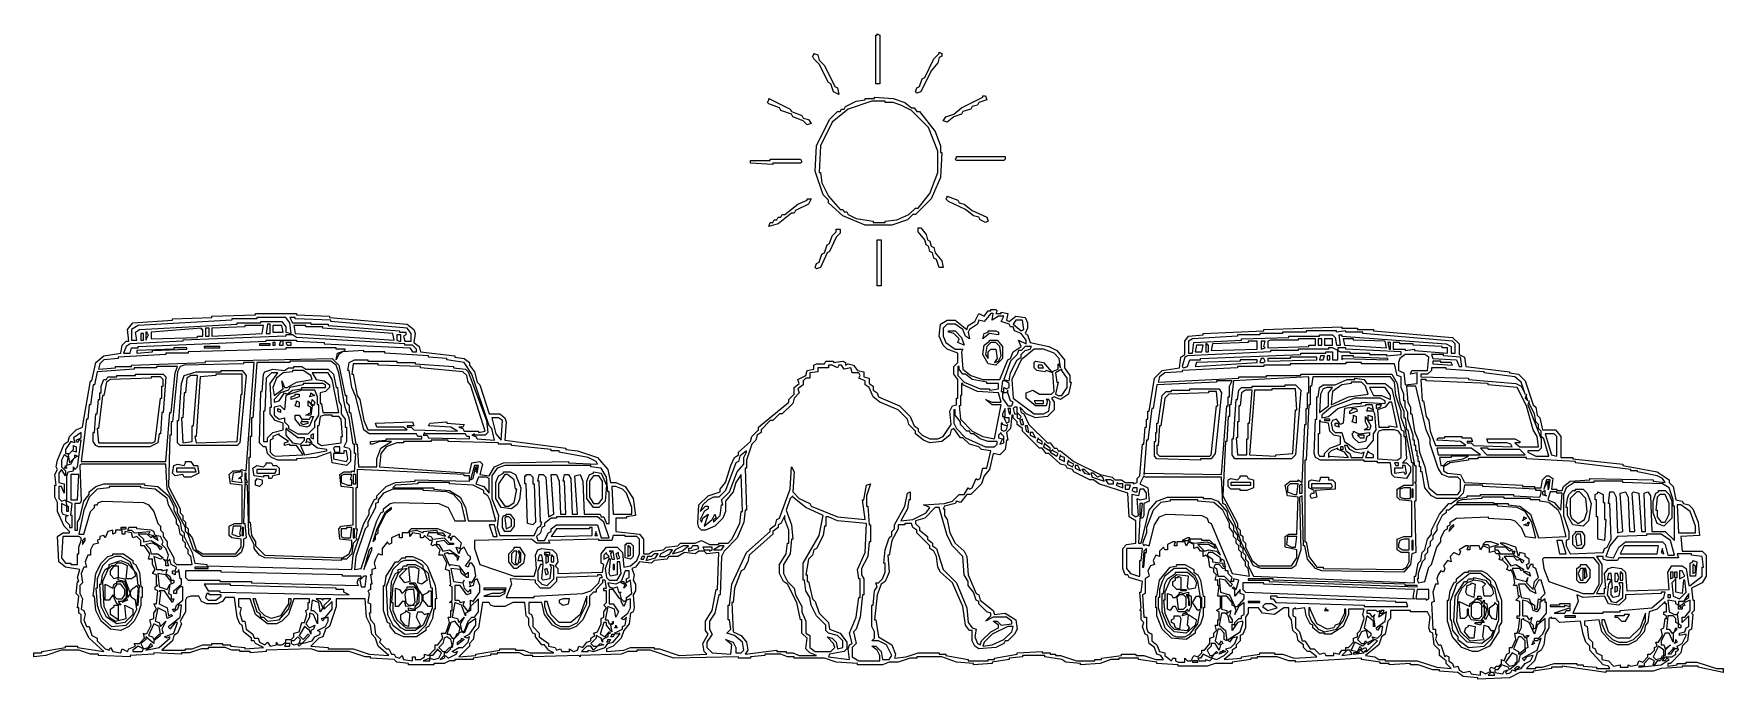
# Model space of a CAD drawing. Header units: millimetres. Extents: x 0 to 280, y 0 to 107.
import ezdxf

# ---------------------------------------------------------------- set-up
doc = ezdxf.new("R2010")
doc.units = ezdxf.units.MM
doc.layers.add('CAMISETA_4X4', color=7, linetype='CONTINUOUS')

msp = doc.modelspace()

# ---------------------------------------------------------------- linework, layer by layer
at = {"layer": 'CAMISETA_4X4', "color": 7}
for points in [[(139.781, 106.969), (140.219, 106.75), (140.219, 98.656), (139.563, 98.656), (139.563, 106.75), (139.781, 106.75)], [(129.281, 103.688), (129.938, 103.469), (130.156, 102.594), (131.031, 101.719), (132.781, 98.219), (133.219, 98), (133.438, 96.906), (132.563, 97.344), (132.125, 98.656), (131.688, 98.875), (130.156, 101.938), (129.281, 102.813), (129.063, 103.25), (129.281, 103.469)], [(150.063, 103.906), (150.5, 103.688), (150.5, 103.25), (150.063, 103.031), (149.844, 102.156), (148.75, 100.844), (147, 97.344), (146.344, 97.125), (146.125, 97.344), (146.344, 98), (146.781, 98.219), (147.219, 99.531), (147.656, 99.75), (149.188, 102.813), (150.063, 103.688)], [(121.844, 96.25), (125.344, 94.5), (125.563, 94.063), (127.313, 93.406), (127.531, 92.969), (128.406, 92.75), (128.844, 92.094), (128.188, 91.875), (127.531, 92.531), (125.781, 93.188), (125.563, 93.625), (123.813, 94.281), (123.594, 94.719), (121.844, 95.375), (121.625, 95.594), (121.844, 96.031)], [(139.344, 96.469), (142.406, 96.25), (144.375, 95.594), (145.469, 94.719), (145.906, 94.719), (146.344, 94.063), (146.781, 94.063), (149.406, 90.781), (150.281, 88.375), (150.281, 87.281), (150.5, 87.281), (150.281, 83.125), (148.75, 79.625), (146.125, 77), (145.688, 77), (144.813, 76.125), (142.188, 75.25), (137.813, 75.25), (134.094, 76.781), (131.688, 78.969), (131.688, 79.406), (130.813, 80.281), (129.5, 84.219), (129.719, 88.375), (131.906, 92.75), (133.219, 94.063), (133.656, 94.063), (133.875, 94.5), (134.313, 94.5), (134.531, 94.938), (136.281, 95.813), (137.813, 96.031), (137.813, 96.25), (139.344, 96.25)], [(138.906, 95.813), (134.969, 94.5), (132.344, 92.313), (130.375, 88.375), (130.156, 84), (130.375, 84), (130.594, 82.25), (131.688, 80.063), (133.656, 77.875), (134.094, 77.875), (134.313, 77.438), (134.75, 77.438), (134.969, 77), (136.281, 76.344), (139.125, 75.906), (139.125, 75.688), (141.094, 75.688), (141.094, 75.906), (143.063, 76.125), (145.031, 77), (146.125, 78.094), (146.563, 78.094), (148.531, 80.5), (149.844, 84), (149.844, 87.5), (148.313, 91.438), (145.469, 94.281), (143.719, 95.156), (142.406, 95.594), (141.094, 95.594), (141.094, 95.813)], [(157.281, 96.688), (157.719, 96.688), (157.938, 96.031), (156.625, 95.594), (156.406, 95.156), (155.531, 94.938), (155.313, 94.5), (154, 94.063), (153.781, 93.625), (152.469, 93.188), (151.375, 92.313), (150.719, 92.531), (151.156, 93.188), (152.469, 93.625), (153.781, 94.719), (157.281, 96.469)], [(122.063, 86.188), (127.094, 86.188), (127.313, 85.75), (127.094, 85.531), (122.5, 85.531), (122.5, 85.313), (118.781, 85.531), (118.781, 85.969), (122.063, 85.969)], [(152.906, 86.625), (161, 86.625), (161, 86.188), (160.781, 85.969), (152.906, 85.969), (152.688, 86.188), (152.906, 86.406)], [(128.188, 79.625), (128.844, 79.625), (128.406, 78.75), (126.219, 77.656), (126, 77.219), (125.563, 77.219), (123.375, 75.469), (121.844, 75.031), (122.063, 75.688), (122.5, 75.688), (122.719, 76.125), (123.156, 76.125), (123.375, 76.563), (123.813, 76.563), (124.031, 77), (124.469, 77), (126.656, 78.75), (128.188, 79.406)], [(151.375, 80.063), (153.125, 79.406), (153.344, 78.969), (154.219, 78.75), (155.531, 77.656), (157.938, 76.563), (158.156, 75.906), (157.719, 75.688), (156.844, 76.125), (156.625, 76.563), (155.75, 76.781), (154.438, 77.875), (151.594, 79.188), (151.156, 79.625), (151.375, 79.844)], [(133, 74.594), (133.656, 74.594), (133.656, 73.938), (133, 73.281), (131.906, 70.875), (131.469, 70.656), (130.375, 68.25), (129.719, 68.031), (129.5, 68.25), (129.719, 68.906), (130.156, 69.125), (130.594, 70.438), (131.031, 70.656), (131.469, 71.969), (131.906, 72.188), (132.344, 73.5), (133, 74.156)], [(139.781, 72.844), (140.438, 72.844), (140.438, 65.188), (139.781, 65.188)], [(146.563, 74.813), (147, 74.813), (147.875, 73.719), (148.094, 72.844), (148.531, 72.625), (148.75, 71.75), (149.188, 71.531), (149.406, 70.656), (150.5, 69.344), (150.719, 68.25), (150.063, 68.25), (149.625, 69.563), (149.188, 69.781), (148.969, 70.656), (148.531, 70.875), (148.313, 71.75), (147.875, 71.969), (147.656, 72.844), (146.563, 74.156)], [(158.594, 61.25), (159.469, 61.25), (159.688, 61.031), (159.469, 60.594), (160.344, 60.594), (160.344, 60.813), (161.438, 60.594), (161.219, 59.5), (161.656, 59.281), (162.75, 60.156), (164.281, 59.938), (164.719, 59.063), (164.719, 58.188), (164.281, 57.313), (164.719, 57.094), (165.156, 55.781), (168.219, 55.125), (169.531, 54.469), (170.844, 52.938), (170.844, 51.625), (171.719, 50.313), (171.719, 49.219), (171.938, 49.219), (171.5, 47.25), (170.188, 46.375), (169.094, 46.813), (168.656, 46.594), (169.094, 45.938), (169.094, 44.625), (168, 43.531), (166.031, 43.313), (164.5, 43.969), (163.406, 45.063), (163.625, 44.188), (164.063, 43.969), (164.938, 42.219), (168, 39.156), (168.438, 39.156), (169.094, 38.281), (169.531, 38.281), (169.75, 37.844), (170.188, 37.844), (172.375, 36.094), (176.75, 33.906), (178.719, 33.469), (179.156, 33.031), (180.25, 33.031), (180.906, 32.594), (182.219, 32.594), (182.219, 32.375), (182.875, 32.594), (182.875, 33.25), (183.313, 33.688), (183.75, 38.938), (183.969, 38.938), (184.188, 41.781), (184.406, 41.781), (184.406, 43.094), (184.625, 43.094), (184.625, 44.406), (184.844, 44.406), (185.719, 49.875), (187.031, 51.188), (189.875, 51.625), (190.094, 53.375), (190.75, 53.813), (190.75, 56), (191.406, 56.875), (193.813, 57.094), (193.813, 57.313), (203.875, 57.75), (203.875, 57.969), (216.781, 58.406), (216.781, 58.188), (219.406, 58.188), (219.406, 57.969), (222.031, 57.969), (222.031, 57.75), (235.156, 56.656), (236.25, 55.563), (236.25, 53.813), (237.125, 53.375), (237.344, 51.844), (244.563, 50.969), (244.563, 50.75), (246.094, 50.531), (247.188, 49.438), (248.5, 45.5), (248.938, 45.063), (249.156, 43.75), (249.594, 43.313), (250.031, 41.344), (252.219, 41.344), (253.094, 40.25), (253.094, 36.75), (255.063, 36.75), (255.063, 36.531), (263.375, 35.656), (263.375, 35.438), (269.063, 34.344), (271.031, 33.031), (271.031, 32.594), (271.688, 31.938), (272.125, 29.75), (273.219, 29.531), (273.438, 29.094), (274.313, 28.875), (274.969, 28.219), (275.844, 26.031), (276.063, 23.844), (273, 23.625), (273.219, 21.219), (276.5, 21.219), (277.156, 20.563), (277.156, 17.063), (276.5, 15.969), (274.75, 15.094), (274.969, 13.125), (275.188, 13.125), (275.188, 11.375), (274.75, 10.938), (274.969, 10.719), (274.75, 8.313), (274.313, 8.094), (274.094, 6.344), (273.219, 5.469), (273, 4.375), (271.25, 2.625), (270.813, 2.625), (270.813, 2.188), (272.344, 2.406), (272.344, 2.625), (273.875, 2.625), (273.875, 2.844), (275.625, 2.844), (278.906, 1.75), (280, 1.75), (280, 1.094), (275.844, 1.969), (275.844, 2.188), (273.219, 2.188), (273.219, 1.969), (269.719, 1.75), (268.406, 1.313), (260.531, 1.313), (260.531, 1.094), (253.313, 2.188), (253.313, 1.969), (251.563, 1.969), (251.563, 1.75), (248.5, 1.313), (248.5, 1.094), (246.313, 1.094), (244.563, 0.219), (239.313, 0), (239.313, 0.219), (236.906, 0.438), (236.031, 1.094), (232.969, 1.313), (232.969, 1.531), (231.875, 1.531), (229.469, 2.406), (228.156, 2.406), (228.156, 2.625), (224.656, 2.406), (224.656, 2.625), (223.125, 2.625), (223.125, 2.844), (220.063, 3.281), (220.063, 3.5), (209.125, 2.844), (209.125, 3.063), (208.031, 3.063), (206.063, 3.719), (202.781, 3.719), (202.781, 3.5), (201.688, 3.5), (201.688, 3.281), (198.625, 2.844), (198.625, 2.625), (195.781, 2.625), (194.469, 2.188), (189.656, 2.188), (189.656, 2.406), (186.156, 2.625), (186.156, 2.844), (183.094, 3.281), (183.094, 3.5), (179.813, 3.5), (179.813, 3.281), (178.5, 3.281), (176.75, 2.625), (173.469, 2.406), (173.469, 2.625), (171.063, 2.844), (170.406, 3.281), (167.563, 3.719), (167.563, 3.938), (163.844, 3.938), (163.844, 3.719), (161.656, 3.5), (161.656, 3.281), (158.813, 2.844), (158.813, 2.625), (155.75, 2.406), (155.75, 2.625), (152.906, 2.844), (150.5, 3.719), (146.344, 3.719), (146.344, 3.5), (145.25, 3.5), (143.281, 2.844), (141.75, 2.844), (140.656, 2.406), (136.5, 2.406), (136.5, 2.625), (133, 2.844), (131.031, 3.5), (126, 3.5), (126, 3.719), (124.906, 3.719), (123.813, 4.156), (121.188, 4.156), (121.188, 3.938), (118.781, 3.719), (118.781, 3.5), (116.813, 3.5), (116.813, 3.719), (106.094, 3.5), (102.156, 4.813), (99.969, 4.813), (99.969, 4.594), (98.438, 4.594), (97.344, 4.156), (90.563, 3.938), (90.563, 3.719), (90.344, 3.938), (82.688, 3.719), (82.688, 3.938), (81.375, 3.938), (80.5, 4.375), (76.781, 4.375), (76.781, 4.156), (75.688, 4.156), (75.688, 3.938), (72.844, 3.5), (72.844, 3.281), (69.781, 3.281), (69.781, 3.063), (68.906, 3.063), (68.031, 2.625), (66.281, 2.625), (66.281, 2.406), (62.125, 2.406), (62.125, 2.625), (60.156, 2.844), (59.719, 3.281), (55.781, 3.5), (55.781, 3.719), (54.906, 3.719), (52.281, 4.594), (47.25, 4.594), (45.938, 5.031), (38.5, 4.813), (38.5, 4.594), (35.875, 4.375), (35.875, 4.594), (34.125, 4.594), (34.125, 4.813), (32.813, 4.813), (31.719, 5.25), (28.875, 5.25), (28.875, 5.031), (27.781, 5.031), (25.813, 4.375), (24.5, 4.375), (24.5, 4.156), (19.906, 4.375), (19.906, 4.156), (15.969, 3.938), (15.969, 3.719), (10.719, 3.938), (10.719, 4.156), (9.406, 4.156), (7.438, 4.813), (4.594, 4.813), (1.969, 3.938), (0, 3.719), (0, 4.375), (1.313, 4.375), (1.313, 4.594), (5.25, 5.25), (5.25, 5.469), (7.219, 5.469), (7.219, 5.25), (11.594, 4.594), (9.188, 6.781), (7.875, 9.406), (7.875, 10.719), (7.438, 10.938), (7.438, 11.813), (7.219, 11.813), (7.438, 13.781), (7, 14.219), (7.219, 16.188), (7.438, 16.188), (7.219, 16.844), (7.656, 18.156), (5.25, 18.594), (4.156, 19.469), (3.938, 23.625), (4.813, 24.281), (5.906, 24.281), (5.906, 24.5), (5.031, 25.375), (3.938, 27.781), (3.938, 29.313), (3.5, 30.188), (3.5, 32.156), (3.719, 32.156), (3.5, 33.906), (3.938, 34.781), (3.719, 35.219), (3.938, 36.313), (5.031, 38.938), (5.688, 39.375), (5.906, 40.25), (7, 41.344), (8.094, 41.781), (9.406, 49.438), (9.625, 49.438), (10.281, 52.5), (11.594, 53.594), (14.438, 54.031), (14.656, 55.344), (15.313, 56), (15.75, 56), (15.531, 57.969), (16.406, 59.063), (22.969, 59.5), (22.969, 59.719), (29.531, 59.938), (29.531, 60.156), (36.75, 60.375), (36.75, 60.594), (43.531, 60.594), (43.531, 60.375), (49, 60.156), (49, 59.938), (61.906, 58.844), (63, 57.969), (63.219, 57.313), (63, 55.781), (63.875, 55.125), (64.094, 54.25), (69.781, 53.594), (69.781, 53.375), (71.313, 53.156), (72.188, 52.5), (72.188, 52.063), (73.063, 50.969), (73.5, 49.219), (73.938, 48.781), (75.469, 43.969), (77.219, 43.969), (78.094, 43.313), (78.313, 42.656), (78.094, 39.594), (88.156, 38.281), (88.156, 38.063), (90.125, 37.844), (93.406, 36.75), (95.156, 34.781), (95.594, 32.594), (96.469, 32.594), (98, 31.938), (99.313, 29.969), (99.75, 27.125), (98.219, 26.906), (98.219, 26.688), (96.469, 26.688), (96.469, 24.5), (100.406, 24.063), (101.063, 23.188), (101.063, 20.781), (101.938, 20.781), (102.594, 21.219), (104.344, 21.438), (104.781, 21.875), (106.75, 22.094), (107.188, 22.531), (109.594, 22.531), (110.688, 22.969), (112, 22.313), (113.531, 22.313), (113.531, 22.531), (115.063, 22.531), (115.719, 23.188), (117.031, 25.813), (117.25, 27.781), (117.469, 27.781), (117.25, 33.906), (116.375, 32.594), (115.938, 31.063), (114.625, 29.531), (114.625, 27.781), (114.188, 26.688), (112.875, 25.375), (111.344, 24.719), (110.688, 24.719), (110.25, 25.156), (110.031, 25.813), (110.25, 28.875), (111.781, 30.406), (113.75, 31.063), (113.75, 31.5), (114.625, 32.594), (115.5, 35.438), (116.156, 36.75), (116.813, 37.188), (116.813, 37.625), (118.781, 39.375), (119, 40.25), (120.094, 41.344), (120.094, 41.781), (125.125, 45.938), (125.125, 46.375), (126, 47.25), (126, 48.344), (126.875, 49), (126.656, 49.656), (127.969, 50.313), (128.188, 51.188), (129.281, 51.406), (129.281, 52.063), (129.719, 52.281), (131.031, 52.281), (131.25, 52.719), (132.563, 52.719), (132.563, 52.5), (134.094, 52.719), (134.531, 52.5), (134.531, 52.063), (134.969, 52.281), (135.844, 52.063), (136.5, 51.188), (137.594, 50.969), (137.594, 50.094), (138.469, 49.875), (138.469, 49), (139.125, 48.563), (139.125, 47.906), (139.781, 47.469), (140, 46.813), (143.5, 45.281), (145.25, 43.531), (145.906, 42), (146.563, 41.563), (146.563, 41.125), (147.219, 40.469), (148.531, 39.813), (149.844, 39.813), (150.719, 40.25), (152.031, 42.219), (151.813, 44.406), (152.25, 45.281), (152.906, 45.5), (152.906, 46.594), (153.125, 46.594), (153.125, 49.656), (152.469, 50.531), (152.469, 51.844), (153.125, 52.5), (153.125, 54.031), (151.375, 54.688), (150.719, 55.344), (150.063, 56.875), (150.281, 58.844), (151.375, 59.5), (152.688, 59.5), (154.656, 57.969), (154.875, 58.625), (155.969, 59.281), (156.625, 60.594), (157.5, 60.156), (158.156, 61.031), (158.594, 61.031)], [(36.969, 59.938), (36.969, 59.719), (32.813, 59.719), (32.813, 59.5), (17.281, 58.625), (16.188, 57.969), (16.188, 56.219), (17.063, 56.219), (16.844, 57.531), (17.5, 57.969), (33.688, 58.844), (33.688, 59.063), (37.625, 59.063), (37.625, 59.281), (41.125, 59.281), (41.781, 58.406), (41.781, 57.531), (42.656, 57.313), (42.438, 59.063), (41.781, 59.938)], [(38.719, 58.844), (38.5, 57.313), (39.156, 57.313), (39.156, 58.844)], [(42.438, 59.938), (42.875, 59.063), (45.938, 59.063), (45.938, 58.844), (48.781, 58.844), (48.781, 58.625), (60.594, 57.75), (60.594, 57.531), (61.688, 57.531), (61.688, 57.094), (61.25, 56.875), (61.469, 56), (62.563, 56), (62.563, 57.313), (61.906, 58.188), (49.219, 59.281), (49.219, 59.5), (43.313, 59.719), (43.313, 59.938)], [(158.594, 60.594), (157.5, 59.281), (156.625, 59.5), (156.406, 58.844), (155.094, 57.969), (154.875, 57.531), (155.094, 56.438), (154.438, 56.875), (154, 57.969), (152.688, 58.844), (151.375, 58.844), (150.719, 58.188), (150.719, 56.875), (151.156, 55.781), (152.688, 54.688), (154, 54.688), (153.781, 54.25), (154, 51.406), (155.313, 50.313), (157.281, 49.656), (160.125, 49.656), (161.438, 52.938), (161.875, 53.156), (162.313, 54.25), (163.625, 55.125), (163.188, 56.219), (164.5, 55.563), (164.5, 56.219), (163.625, 57.313), (162.531, 57.75), (162.313, 58.406), (161.875, 58.406), (161.656, 58.844), (160.344, 59.281), (160.781, 60.156), (159.906, 60.156), (158.813, 59.5), (159.031, 60.594)], [(162.75, 59.5), (162.313, 58.844), (163.625, 57.75), (164.063, 57.969), (163.844, 59.5)], [(41.781, 57.094), (41.781, 56.875), (24.719, 56.219), (24.719, 56), (15.969, 55.563), (15.313, 55.125), (14.875, 54.031), (15.969, 54.031), (16.188, 54.906), (17.281, 54.906), (17.281, 55.125), (38.5, 56), (38.5, 56.219), (43.531, 56.219), (43.531, 56), (48.125, 55.781), (48.125, 55.563), (62.344, 54.906), (62.781, 54.25), (63.438, 54.25), (63.438, 54.688), (62.781, 55.344), (61.469, 55.344), (61.469, 55.563), (43.531, 56.656), (42.875, 57.094)], [(17.719, 57.313), (17.719, 56.219), (18.156, 56.219), (18.156, 57.313)], [(18.813, 57.531), (18.594, 57.531), (18.594, 56.219), (19.031, 57.094), (18.813, 57.313)], [(27.781, 58.188), (19.469, 57.531), (19.469, 56.438), (27.125, 56.656), (27.125, 56.875), (28, 56.875), (28, 57.969), (27.781, 57.969)], [(28.438, 58.188), (28.438, 56.875), (29.094, 56.875), (29.094, 58.188)], [(35, 58.625), (35, 58.406), (29.531, 58.188), (29.531, 56.875), (37.844, 57.313), (38.063, 58.625)], [(39.594, 58.625), (39.594, 57.531), (41.344, 57.531), (41.125, 58.625)], [(40.906, 56), (40.688, 55.344), (41.344, 55.344), (41.344, 56)], [(43.094, 58.625), (43.313, 57.313), (59.719, 56.219), (59.5, 57.313), (47.906, 58.188), (47.906, 58.406), (45.063, 58.406), (45.063, 58.625)], [(60.156, 57.094), (60.156, 56.219), (60.594, 56), (60.813, 56), (60.813, 57.094)], [(151.594, 57.75), (152.688, 57.75), (153.781, 56.656), (154.219, 55.344), (153.125, 55.781), (153.344, 56.438), (152.469, 57.313), (151.594, 57.531)], [(158.156, 57.75), (159.469, 57.75), (159.906, 57.531), (159.906, 57.094), (158.375, 57.313), (157.281, 56.438), (157.5, 57.313), (158.156, 57.531)], [(158.375, 56.219), (159.688, 56.219), (160.563, 55.125), (160.563, 53.156), (159.469, 52.063), (158.156, 52.281), (157.281, 53.813), (157.5, 55.344), (158.375, 56)], [(210.875, 57.75), (210.875, 57.531), (206.938, 57.531), (206.938, 57.313), (203.219, 57.313), (203.219, 57.094), (199.5, 57.094), (199.5, 56.875), (192.063, 56.438), (191.406, 56), (191.406, 54.031), (192.063, 54.031), (192.281, 55.781), (200.156, 56.219), (200.156, 56.438), (208.031, 56.656), (208.031, 56.875), (213.063, 56.875), (213.063, 57.094), (215.25, 57.094), (215.688, 56.656), (215.906, 55.344), (216.563, 55.344), (216.344, 57.094), (216.781, 57.094), (216.781, 56.875), (234.063, 55.563), (234.938, 55.125), (234.938, 54.031), (235.594, 54.031), (235.594, 55.563), (235.156, 56), (220.281, 57.313), (220.281, 57.531), (217.438, 57.531), (217.438, 57.75), (215.906, 57.531), (215.906, 57.75)], [(201.25, 56), (201.25, 55.781), (195.344, 55.563), (195.125, 54.469), (202.781, 54.688), (202.781, 56)], [(203.438, 56), (203.438, 54.688), (204.094, 54.906), (203.875, 55.125), (204.094, 56)], [(209.563, 56.438), (209.563, 56.219), (204.969, 56.219), (204.531, 56), (204.531, 54.906), (211.313, 55.125), (211.313, 55.344), (212.406, 55.344), (212.406, 56.438)], [(212.844, 56.438), (212.844, 55.344), (213.5, 55.344), (213.5, 56.438)], [(213.938, 56.438), (213.938, 55.344), (215.25, 55.344), (215.25, 56.438)], [(217, 56.438), (217.219, 55.344), (224.219, 54.906), (224, 56), (218.75, 56.219), (218.75, 56.438)], [(41.781, 54.906), (41.781, 54.688), (25.594, 54.25), (25.594, 54.031), (21.875, 54.031), (21.875, 53.813), (14, 53.375), (14, 53.156), (11.594, 52.938), (10.938, 52.281), (10.719, 51.406), (13.563, 51.625), (13.563, 51.844), (16.188, 51.844), (16.188, 52.063), (28.438, 52.5), (28.438, 52.719), (49.438, 53.156), (50.531, 52.063), (51.625, 47.031), (51.844, 47.031), (51.844, 45.938), (52.281, 45.281), (52.281, 44.188), (52.5, 44.188), (53.375, 38.938), (53.594, 38.938), (53.813, 35.219), (56.875, 35.219), (56.875, 36.531), (57.531, 38.281), (59.281, 39.375), (57.313, 39.375), (56.219, 38.938), (55.781, 38.938), (55.781, 39.375), (58.406, 39.594), (58.406, 39.813), (64.313, 39.813), (64.313, 40.25), (63.656, 40.25), (63.438, 40.688), (55.563, 40.688), (54.688, 41.344), (53.375, 46.813), (52.719, 48.344), (52.281, 51.188), (52.063, 51.188), (52.281, 52.5), (53.156, 52.938), (55.344, 52.938), (55.344, 52.719), (60.156, 52.719), (60.156, 52.5), (63.219, 52.5), (63.219, 52.281), (69.563, 51.844), (69.563, 51.625), (71.531, 51.406), (71.969, 50.969), (75.031, 42.875), (75.25, 40.906), (74.813, 40.469), (73.063, 40.469), (73.063, 40.688), (72.625, 40.469), (73.281, 40.25), (73.5, 39.813), (76.344, 39.594), (75.906, 41.563), (75.469, 42), (72.625, 50.531), (71.313, 52.5), (68.469, 52.938), (68.469, 53.156), (65.406, 53.375), (65.406, 53.594), (58.188, 54.031), (58.188, 54.25), (54.688, 54.25), (54.688, 54.469), (51.188, 54.25), (50.531, 53.813), (50.094, 52.938), (50.313, 54.031), (51.625, 54.469), (51.625, 54.688), (50.094, 54.688), (50.094, 54.906)], [(23.188, 54.906), (23.188, 54.688), (17.063, 54.469), (17.063, 54.031), (19.688, 54.25), (19.688, 54.469), (25.375, 54.688), (25.375, 54.906)], [(28.219, 55.125), (28.219, 54.906), (30.844, 54.906), (30.844, 55.125)], [(37.406, 55.563), (37.406, 55.344), (39.156, 55.344), (39.156, 55.563)], [(39.594, 55.781), (39.594, 55.344), (40.031, 55.344), (40.031, 55.781)], [(41.781, 55.781), (42, 55.344), (42.656, 55.344), (42.656, 55.781)], [(158.594, 55.781), (157.938, 55.125), (157.719, 53.813), (158.156, 53.156), (158.156, 54.25), (158.594, 54.688), (159.469, 54.688), (159.688, 53.156), (159.25, 52.5), (159.906, 52.719), (160.344, 53.594), (160.125, 55.125), (159.469, 55.781)], [(164.281, 55.125), (163.625, 54.469), (163.188, 54.469), (162.969, 53.813), (161.875, 52.719), (160.781, 49.656), (161.656, 49.438), (161.875, 50.75), (162.969, 52.938), (163.625, 53.375), (163.625, 53.813), (164.281, 54.469), (165.156, 54.688), (165.375, 55.125)], [(165.813, 54.688), (163.625, 52.938), (162.094, 49.656), (162.313, 46.594), (165.813, 43.969), (167.344, 43.969), (168.219, 44.406), (168.438, 45.938), (168.219, 46.375), (167.781, 46.375), (168, 46.156), (167.781, 45.281), (166.031, 45.281), (164.5, 46.594), (164.5, 47.469), (165.594, 47.906), (166.688, 47.25), (168.656, 47.25), (169.094, 47.688), (168.875, 50.75), (167.781, 51.188), (167.563, 50.969), (166.25, 51.188), (165.813, 51.625), (165.813, 52.5), (166.031, 52.719), (167.344, 52.5), (168.656, 50.969), (169.75, 51.406), (169.75, 52.281), (170.188, 51.625), (169.969, 53.156), (169.094, 54.031), (167.344, 54.688)], [(214.594, 54.906), (214.594, 54.688), (209.563, 54.688), (209.563, 54.469), (204.969, 54.469), (204.969, 54.25), (191.188, 53.594), (190.75, 53.375), (190.313, 51.844), (190.531, 51.625), (191.188, 51.844), (191.625, 52.938), (193.375, 52.938), (193.375, 53.156), (210, 53.813), (210, 54.031), (214.156, 54.031), (214.156, 54.25), (215.25, 54.25), (215.25, 52.938), (216.125, 52.938), (216.125, 54.469), (215.25, 54.906)], [(192.719, 55.344), (192.5, 54.25), (193.594, 54.25), (193.813, 55.344)], [(194.469, 55.563), (194.25, 55.563), (194.25, 54.25), (194.688, 54.25), (194.688, 55.344), (194.469, 55.344)], [(208.25, 53.375), (208.25, 53.156), (204.531, 53.156), (204.531, 52.719), (212.625, 52.938), (212.625, 53.375)], [(213.281, 53.594), (213.063, 52.938), (213.719, 52.938), (213.938, 53.594)], [(214.375, 53.594), (214.375, 52.938), (214.813, 52.938), (214.813, 53.594)], [(216.125, 54.906), (216.125, 54.469), (216.563, 54.25), (218.094, 54.25), (218.094, 54.031), (221.375, 54.031), (221.375, 53.813), (224.219, 53.813), (224.219, 53.594), (226.625, 53.813), (226.625, 54.25), (217.438, 54.688), (217.438, 54.906)], [(216.781, 53.594), (216.781, 52.938), (217, 53.156), (224.438, 52.938), (224.438, 53.156), (218.75, 53.375), (218.75, 53.594)], [(224.438, 55.781), (224.656, 54.688), (224.875, 54.688), (224.875, 55.781)], [(225.313, 55.781), (225.313, 54.688), (227.281, 54.688), (227.281, 54.469), (228.813, 54.688), (228.813, 54.469), (234.281, 54.031), (234.281, 54.906), (233.406, 54.906), (233.406, 55.125), (228.594, 55.344), (228.594, 55.563), (226.406, 55.563), (226.406, 55.781)], [(227.281, 53.813), (226.406, 53.156), (226.188, 52.5), (226.188, 51.188), (227.063, 50.75), (227.281, 48.781), (229.25, 49), (229.25, 50.75), (228.156, 50.531), (228.375, 51.188), (231, 51.188), (231.219, 53.375), (230.563, 53.813)], [(231.656, 53.813), (231.875, 53.156), (235.813, 52.938), (236.25, 51.844), (236.688, 51.844), (236.469, 53.375), (233.625, 53.594), (233.625, 53.813)], [(20.344, 51.844), (20.344, 51.625), (16.625, 51.625), (16.625, 51.406), (10.5, 50.969), (10.063, 48.781), (9.844, 48.781), (9.406, 45.5), (9.188, 45.5), (8.969, 43.094), (8.75, 43.094), (7.875, 36.094), (21.875, 36.094), (22.531, 44.188), (22.75, 44.188), (23.406, 50.75), (23.844, 51.844)], [(16.844, 50.531), (21.438, 50.531), (21.875, 50.094), (21.438, 44.188), (21.219, 44.188), (21, 40.688), (20.781, 40.688), (20.563, 39.156), (19.25, 38.5), (10.719, 38.5), (10.281, 38.719), (9.844, 39.375), (9.844, 40.906), (10.063, 40.906), (10.281, 43.969), (10.5, 43.969), (10.719, 46.375), (10.938, 46.375), (10.938, 47.469), (11.156, 47.469), (11.156, 48.563), (11.594, 49.656), (12.031, 49.656), (12.25, 50.094), (13.781, 50.094), (13.781, 50.313), (16.844, 50.313)], [(34.781, 52.5), (34.781, 52.281), (24.938, 52.063), (24.281, 51.844), (23.844, 50.969), (22.969, 42.656), (22.75, 42.656), (22.75, 40.469), (22.531, 40.469), (22.313, 31.938), (24.281, 28.219), (24.281, 27.563), (24.719, 27.125), (24.719, 26.469), (25.156, 26.031), (25.156, 25.375), (25.594, 24.938), (25.594, 24.281), (26.25, 23.406), (26.906, 21.438), (28, 20.781), (33.469, 20.781), (34.344, 21.875), (34.344, 23.188), (32.813, 23.406), (32.375, 23.844), (32.375, 25.375), (33.25, 25.813), (34.563, 25.813), (34.563, 32.156), (32.594, 32.375), (32.375, 33.906), (33.031, 34.563), (34.344, 34.563), (34.344, 34.781), (35.219, 34.563), (36.531, 52.5)], [(31.063, 51.188), (34.563, 51.188), (35.219, 50.313), (34.125, 39.156), (33.688, 38.719), (24.281, 38.719), (23.844, 39.156), (23.844, 42.875), (24.063, 42.875), (24.5, 49), (24.938, 50.313), (26.906, 50.969), (31.063, 50.969)], [(30.188, 50.531), (30.188, 50.313), (27.563, 50.094), (26.906, 40.25), (26.688, 40.25), (26.906, 39.156), (33.688, 39.375), (34.344, 47.25), (34.563, 47.25), (34.563, 50.531)], [(42.438, 52.719), (42.438, 52.5), (36.969, 52.5), (36.313, 43.313), (36.094, 43.313), (36.094, 40.25), (35.875, 40.25), (35.875, 36.75), (35.656, 36.75), (35.656, 26.031), (35.875, 26.031), (36.094, 23.844), (36.75, 22.75), (36.75, 22.094), (38.281, 20.563), (51.188, 20.125), (52.281, 20.781), (52.719, 21.875), (52.719, 22.969), (50.75, 23.188), (50.531, 24.938), (50.969, 25.375), (52.938, 25.594), (52.938, 31.719), (50.969, 31.938), (50.75, 33.906), (51.406, 34.344), (52.719, 34.344), (52.719, 34.563), (53.156, 34.344), (53.375, 37.406), (53.156, 37.406), (53.156, 38.938), (52.938, 38.938), (52.281, 43.313), (51.625, 45.063), (50.531, 50.75), (50.094, 52.063), (49.219, 52.719)], [(43.094, 51.844), (44.406, 51.844), (45.063, 51.406), (48.781, 51.406), (49.656, 50.531), (50.094, 48.344), (50.313, 48.344), (50.531, 46.156), (50.969, 45.281), (50.969, 43.969), (51.625, 43.094), (51.625, 41.781), (51.844, 41.781), (51.844, 39.375), (51.406, 38.5), (52.281, 38.281), (52.5, 37.844), (52.5, 36.094), (51.844, 35.438), (49.438, 35.875), (49.219, 37.625), (46.813, 36.75), (43.531, 36.531), (43.531, 36.313), (40.469, 36.313), (39.375, 36.75), (38.719, 37.406), (38.5, 38.5), (38.063, 38.5), (37.406, 39.156), (37.625, 47.688), (37.844, 47.688), (38.063, 50.531), (38.281, 50.969), (39.594, 51.406), (41.563, 51.188), (42.219, 51.625), (43.094, 51.625)], [(39.375, 50.75), (38.5, 49.875), (38.281, 44.406), (38.063, 44.406), (38.063, 39.375), (38.719, 39.375), (38.719, 40.031), (39.594, 40.906), (41.344, 41.344), (41.344, 42.438), (40.031, 42.875), (39.156, 43.969), (39.156, 45.063), (39.375, 45.063), (39.156, 49), (40.469, 50.75)], [(42.875, 51.188), (42.875, 50.969), (41.344, 50.75), (40.25, 49.875), (39.594, 48.344), (39.813, 47.031), (41.344, 48.125), (41.125, 49.438), (41.563, 48.344), (42, 48.344), (43.531, 49.219), (46.156, 49.656), (45.938, 50.313), (44.625, 51.188)], [(46.156, 50.75), (46.813, 49.656), (48.125, 49.438), (49, 48.781), (49, 48.344), (48.344, 47.688), (47.469, 47.469), (47.469, 45.719), (47.688, 45.719), (47.906, 44.188), (50.531, 44.188), (49.438, 49.656), (48.781, 50.75)], [(52.938, 52.281), (52.719, 50.531), (52.938, 50.531), (53.594, 47.031), (54.031, 46.375), (54.688, 42.875), (55.344, 41.344), (61.906, 41.344), (61.25, 41.781), (56.875, 41.781), (56.656, 42.438), (62.781, 42.656), (63, 42), (61.906, 42), (61.906, 41.781), (62.563, 41.781), (63, 41.344), (70.219, 41.125), (69.125, 41.781), (65.406, 42), (65.625, 42.438), (68.469, 42.656), (68.469, 42.438), (71.313, 42.219), (71.094, 41.781), (70.438, 41.781), (71.094, 41.563), (71.313, 41.125), (73.719, 41.125), (73.719, 40.906), (74.813, 41.125), (72.406, 48.781), (71.969, 49.219), (71.75, 50.313), (71.094, 50.969), (64.094, 51.625), (64.094, 51.844), (57.094, 52.063), (57.094, 52.281)], [(131.688, 52.063), (131.688, 51.625), (129.938, 51.625), (129.938, 50.969), (128.625, 50.75), (128.625, 49.875), (127.969, 49.875), (127.531, 49.438), (127.531, 48.781), (126.656, 48.125), (126.875, 47.469), (126, 46.594), (125.781, 45.719), (124.031, 43.969), (123.594, 43.969), (122.5, 42.875), (122.063, 42.875), (120.531, 41.344), (120.531, 40.906), (119.875, 40.469), (119.656, 39.594), (119, 38.938), (118.125, 36.313), (118.125, 35), (117.906, 35), (118.125, 28), (117.906, 28), (117.688, 26.031), (116.594, 23.406), (114.406, 21.219), (113.969, 20.344), (113.75, 14), (113.531, 14), (112.875, 10.938), (112, 9.625), (112, 8.313), (112.438, 7.438), (111.563, 6.125), (111.563, 5.25), (112.438, 4.375), (115.5, 4.156), (115.719, 5.688), (114.625, 6.563), (115.938, 6.125), (116.375, 5.25), (116.375, 4.375), (117.25, 4.375), (117.688, 4.813), (117.469, 6.125), (116.156, 7.219), (114.844, 7.656), (115.5, 8.313), (115.281, 9.844), (115.063, 9.844), (115.063, 12.25), (115.281, 12.25), (115.719, 15.75), (118.125, 21), (122.063, 24.5), (122.063, 24.938), (122.938, 25.594), (123.156, 26.469), (123.594, 26.688), (125.344, 31.5), (125.563, 35.219), (126, 34.344), (125.781, 31.063), (126.875, 29.969), (128.625, 29.094), (128.844, 28.656), (133.219, 26.906), (137.813, 26.469), (137.375, 29.75), (137.594, 29.75), (138.031, 32.156), (138.688, 32.375), (138.031, 30.406), (138.031, 28.656), (138.25, 28.656), (138.469, 25.594), (138.688, 25.594), (138.688, 22.75), (138.469, 22.75), (138.25, 20.344), (137.156, 18.375), (137.156, 17.281), (137.594, 16.625), (137.594, 14), (137.375, 14), (136.938, 10.281), (136.281, 8.313), (135.844, 7.875), (136.281, 5.906), (135.625, 5.25), (135.625, 3.719), (136.719, 3.063), (140.219, 3.063), (140.219, 3.938), (139.781, 4.813), (138.906, 5.469), (139.563, 5.469), (140.438, 4.594), (140.656, 3.281), (141.75, 3.281), (142.188, 3.938), (141.313, 5.688), (140, 6.344), (138.906, 6.344), (139.344, 6.781), (139.344, 7.875), (138.906, 8.75), (138.906, 12.25), (139.125, 12.25), (139.344, 14.656), (139.781, 15.313), (139.563, 15.969), (140, 15.969), (140.656, 16.625), (141.094, 17.719), (141.094, 19.25), (140.875, 19.25), (141.094, 21.438), (141.75, 23.406), (142.188, 23.844), (142.188, 24.5), (142.625, 24.938), (142.625, 25.594), (144.375, 28.656), (144.813, 30.844), (145.25, 31.063), (145.25, 29.75), (145.031, 29.75), (144.813, 28.219), (143.719, 26.25), (145.688, 26.469), (147.875, 27.563), (148.531, 28.438), (147.438, 28.875), (150.938, 29.094), (152.25, 29.531), (153.344, 30.625), (154.219, 30.625), (154.875, 31.719), (155.094, 31.5), (155.531, 31.719), (156.188, 33.25), (156.406, 33.031), (156.844, 33.25), (157.281, 35), (157.938, 35), (158.594, 37.844), (157.063, 38.063), (156.625, 38.5), (155.094, 38.938), (154, 40.031), (153.563, 40.031), (152.469, 41.563), (152.031, 41.344), (151.813, 40.469), (150.5, 39.375), (148.531, 39.156), (147.438, 39.594), (146.125, 40.688), (146.125, 41.125), (145.031, 42.219), (144.813, 43.094), (143.281, 44.625), (140.219, 45.938), (139.125, 46.813), (138.469, 48.344), (137.813, 48.781), (137.813, 49.438), (136.719, 49.875), (136.938, 50.313), (136.719, 50.75), (135.625, 50.75), (135.406, 51.625), (134.313, 51.406), (133.875, 52.063), (133.438, 52.063), (133.219, 51.625), (132.344, 52.063)], [(153.344, 51.844), (153.125, 51.844), (153.125, 50.313), (154.219, 49.219), (156.844, 48.125), (158.375, 48.125), (158.375, 47.906), (159.906, 48.125), (159.906, 49), (157.938, 49), (157.938, 49.219), (155.531, 49.656), (154.438, 50.531), (154, 50.531), (153.344, 51.406)], [(166.469, 52.063), (166.469, 51.625), (167.344, 51.625), (167.125, 52.063)], [(170.406, 51.406), (169.313, 50.75), (169.531, 49.219), (169.75, 49.219), (169.313, 47.25), (169.75, 47.031), (170.406, 47.031), (171.281, 48.344), (171.281, 49.875), (170.406, 51.188)], [(217.438, 52.5), (217.438, 52.281), (208.25, 52.281), (208.25, 52.063), (203.875, 52.063), (203.875, 51.844), (199.5, 51.844), (199.5, 51.625), (190.313, 51.188), (190.313, 50.969), (187.469, 50.75), (186.594, 50.094), (186.375, 49.219), (199.719, 49.875), (199.719, 50.094), (204.313, 50.094), (204.313, 50.313), (210, 50.313), (210, 50.531), (225.094, 50.531), (225.969, 49), (226.406, 45.938), (227.063, 44.406), (227.063, 43.313), (227.281, 43.313), (227.5, 41.344), (227.719, 41.344), (228.813, 35.438), (229.031, 35.438), (229.031, 32.594), (228.813, 32.594), (229.031, 32.375), (229.031, 29.531), (228.813, 29.531), (229.031, 21), (228.375, 20.781), (228.156, 19.031), (227.063, 17.719), (213.5, 17.938), (212.406, 18.375), (211.094, 19.906), (210.656, 22.094), (210.438, 22.094), (210.219, 30.406), (209.781, 30.188), (210, 21.438), (209.125, 18.813), (208.469, 18.375), (203.438, 18.375), (202.125, 18.813), (200.156, 22.531), (199.063, 25.813), (197.531, 28.875), (197.094, 29.094), (196.875, 33.469), (184.188, 33.469), (183.969, 33.688), (183.313, 32.375), (184.625, 31.719), (184.844, 29.531), (183.969, 29.094), (183.969, 27.125), (183.75, 26.688), (183.313, 26.688), (183.094, 22.531), (183.531, 22.531), (184.844, 28), (186.156, 29.531), (187.906, 30.188), (193.813, 30.188), (193.813, 29.969), (195.125, 29.969), (196.219, 29.531), (197.75, 27.781), (197.969, 26.688), (198.844, 25.375), (198.844, 24.719), (199.5, 23.844), (199.5, 23.188), (199.938, 22.75), (199.938, 22.094), (200.375, 21.656), (200.375, 21), (200.813, 20.563), (200.813, 19.906), (201.25, 19.469), (201.25, 18.813), (202.125, 17.063), (228.813, 15.969), (228.813, 17.063), (229.031, 17.063), (229.469, 19.25), (229.906, 19.688), (230.125, 21), (230.563, 21.438), (231, 23.188), (231.656, 24.063), (231.656, 24.719), (232.969, 27.344), (234.5, 29.094), (234.938, 29.094), (236.031, 29.969), (232.531, 29.969), (231.656, 30.406), (230.563, 31.719), (230.125, 34.344), (229.906, 34.344), (229.906, 35.219), (229.688, 35.219), (229.688, 36.094), (229.469, 36.094), (229.469, 36.969), (229.25, 36.969), (229.25, 37.844), (229.031, 37.844), (229.031, 38.719), (228.813, 38.719), (228.813, 39.594), (228.594, 39.594), (228.594, 40.469), (227.719, 43.094), (227.719, 44.188), (227.281, 45.063), (227.281, 46.156), (227.063, 46.156), (227.063, 47.25), (226.625, 48.344), (226.625, 50.094), (225.969, 50.313), (225.531, 52.281), (220.063, 52.281), (220.063, 52.5)], [(199.938, 52.938), (199.938, 52.719), (192.719, 52.5), (192.5, 51.844), (202.781, 52.5), (202.781, 52.938)], [(203.438, 53.156), (203.219, 52.5), (203.875, 52.5), (204.094, 52.719), (203.875, 53.156)], [(231.656, 51.625), (231.656, 51.188), (231, 50.531), (229.906, 50.531), (229.906, 50.094), (237.781, 49.875), (237.781, 49.656), (245.656, 49), (246.531, 48.563), (247.188, 47.25), (246.531, 49.219), (245.438, 50.094), (240.406, 50.75), (240.406, 50.969), (234.063, 51.406), (234.063, 51.625)], [(231.875, 52.719), (231.875, 52.281), (235.156, 52.063), (234.938, 52.5), (233.188, 52.5), (233.188, 52.719)], [(19.469, 50.094), (19.469, 49.875), (12.688, 49.656), (12.031, 49.219), (11.594, 47.031), (11.375, 47.031), (10.719, 41.563), (10.5, 41.563), (10.719, 39.156), (19.688, 39.156), (20.125, 39.375), (21, 46.594), (21.219, 46.594), (21.219, 48.563), (21.438, 48.563), (21.438, 49.656), (21, 50.094)], [(26.031, 50.313), (25.375, 49.875), (25.156, 47.469), (24.938, 47.469), (24.719, 43.313), (24.5, 43.313), (24.719, 39.156), (26.25, 39.375), (26.25, 42), (26.469, 42), (27.125, 50.313)], [(44.625, 49), (44.625, 48.781), (42.438, 48.344), (42.219, 47.906), (40.906, 47.469), (39.813, 46.375), (39.813, 45.938), (40.688, 46.156), (41.563, 47.469), (42, 47.25), (42.875, 47.906), (44.406, 48.125), (44.406, 48.344), (48.344, 48.344), (48.344, 48.781), (47.906, 49)], [(44.406, 47.906), (41.781, 47.031), (41.563, 44.625), (40.906, 45.281), (39.813, 45.063), (39.813, 43.75), (40.688, 43.094), (41.563, 43.313), (41.563, 42.656), (42.219, 42), (42.219, 41.563), (43.75, 40.688), (45.5, 40.688), (46.594, 41.781), (46.594, 42.656), (47.25, 43.75), (47.25, 45.5), (47.031, 45.5), (47.031, 46.813), (46.594, 47.906)], [(154, 49), (153.781, 49), (153.781, 47.031), (153.563, 47.031), (153.563, 45.281), (153.344, 45.281), (153.563, 43.094), (155.531, 41.125), (157.281, 40.25), (159.25, 39.813), (160.344, 45.5), (158.813, 45.5), (157.719, 46.375), (158.813, 45.938), (160.344, 45.938), (159.906, 47.469), (156.406, 47.688), (154, 48.781)], [(160.563, 49.438), (160.344, 47.688), (160.781, 47.688), (160.781, 48.344), (161.219, 48.125), (161.656, 48.344), (161.656, 49), (161, 49.438)], [(161.438, 47.906), (161.219, 47.469), (160.563, 47.469), (160.563, 46.594), (161.438, 45.281), (162.094, 45.281), (162.313, 45.938), (161.875, 46.156), (161.438, 47.469)], [(196, 49.438), (196, 49.219), (186.156, 48.781), (185.5, 44.844), (185.281, 44.844), (184.625, 39.594), (184.406, 39.594), (183.969, 33.906), (184.188, 34.125), (196.875, 33.906), (197.75, 45.281), (197.969, 45.281), (197.969, 46.813), (198.188, 46.813), (198.188, 48.563), (198.625, 49.438)], [(191.625, 48.125), (196.438, 48.125), (196.875, 47.469), (195.781, 37.406), (195.125, 36.531), (193.375, 36.531), (193.375, 36.313), (186.156, 36.531), (185.719, 36.969), (185.719, 39.375), (185.938, 39.375), (185.938, 40.906), (186.156, 40.906), (186.156, 42.438), (186.375, 42.438), (187.031, 47.031), (187.688, 47.688), (188.563, 47.688), (188.563, 47.906), (191.625, 47.906)], [(194.688, 47.688), (194.688, 47.469), (188.125, 47.25), (187.469, 46.594), (186.813, 42), (186.594, 42), (186.375, 38.719), (186.156, 38.719), (186.156, 37.406), (186.594, 36.969), (194.906, 36.969), (195.125, 37.188), (196, 45.281), (196.219, 45.281), (196, 47.688)], [(211.313, 50.094), (198.844, 49.438), (198.406, 45.5), (198.188, 45.5), (198.188, 43.531), (197.969, 43.531), (197.75, 39.375), (197.531, 39.375), (197.094, 30.406), (199.5, 25.813), (199.5, 25.156), (199.938, 24.719), (199.938, 24.063), (200.375, 23.625), (200.375, 22.969), (200.813, 22.531), (200.813, 21.875), (201.906, 19.688), (203, 18.813), (208.469, 18.813), (209.344, 20.125), (209.344, 21.438), (207.375, 21.875), (207.375, 23.625), (208.031, 24.063), (209.344, 24.063), (209.563, 30.188), (207.813, 30.406), (207.375, 32.156), (208.25, 32.813), (209.563, 32.813), (209.563, 33.031), (210.219, 32.594), (210.656, 42.219), (210.875, 42.219), (210.875, 44.844), (211.094, 44.844), (211.094, 47.469), (211.313, 47.469)], [(207.375, 48.781), (209.125, 48.781), (210, 47.906), (209.125, 37.188), (208.469, 36.531), (199.063, 36.531), (198.625, 37.188), (198.625, 39.813), (198.844, 39.813), (199.281, 46.375), (199.5, 46.375), (199.719, 47.906), (200.156, 48.344), (201.906, 48.344), (201.906, 48.563), (207.375, 48.563)], [(200.813, 47.906), (200.156, 47.469), (199.938, 45.281), (199.719, 45.281), (199.719, 42.656), (199.5, 42.656), (199.5, 40.031), (199.281, 40.031), (199.5, 37.188), (201.031, 37.188), (201.031, 39.813), (201.25, 39.813), (201.25, 42.438), (201.469, 42.438), (201.906, 47.906)], [(205.188, 48.125), (205.188, 47.906), (202.344, 47.906), (201.469, 37.188), (205.844, 36.969), (205.844, 37.188), (208.688, 37.406), (209.125, 44.625), (209.344, 44.625), (209.125, 48.125)], [(211.969, 50.094), (211.75, 48.563), (211.531, 48.563), (211.531, 45.5), (211.313, 45.5), (210.875, 36.313), (210.656, 36.313), (210.656, 22.75), (210.875, 22.75), (211.313, 20.344), (212.625, 18.594), (213.719, 18.594), (213.719, 18.375), (226.844, 18.156), (227.5, 18.594), (227.938, 19.469), (227.938, 21), (226.625, 21), (225.969, 21.438), (225.969, 23.188), (227.063, 23.625), (228.375, 23.625), (228.375, 29.531), (226.406, 29.75), (225.969, 30.188), (225.969, 31.5), (227.063, 32.156), (228.594, 32.156), (228.594, 35.875), (228.375, 35.875), (227.281, 41.563), (226.625, 43.313), (226.625, 44.406), (225.75, 47.031), (225.531, 49.219), (224.875, 50.094)], [(218.969, 49.875), (220.5, 49.656), (220.938, 49), (224, 49), (225.094, 48.125), (226.625, 41.344), (227.063, 41.125), (227.063, 40.25), (227.281, 40.25), (227.5, 36.531), (226.844, 35.875), (227.5, 35.875), (228.156, 35.219), (228.156, 34.344), (227.5, 33.25), (225.531, 33.469), (225.094, 33.906), (224.875, 35.875), (222.688, 35.875), (222.688, 36.094), (220.5, 36.094), (220.5, 36.313), (213.281, 36.313), (212.406, 36.75), (212.188, 37.406), (212.406, 43.094), (212.625, 43.094), (212.625, 46.813), (212.844, 46.813), (213.063, 48.344), (213.719, 48.781), (215.688, 48.781), (217.656, 49.656), (218.969, 49.656)], [(214.375, 48.344), (213.719, 48.125), (213.281, 47.25), (213.063, 44.188), (214.594, 45.281), (214.594, 47.469), (215.25, 48.344)], [(218.313, 49.219), (218.313, 49), (216.781, 48.781), (215.25, 47.688), (215.031, 45.5), (217.875, 46.813), (221.156, 47.25), (220.719, 48.563), (220.063, 49.219)], [(221.375, 48.344), (222.031, 47.031), (223.344, 47.031), (224.875, 46.375), (224.875, 47.031), (224, 48.344)], [(227.5, 48.563), (227.719, 45.938), (228.156, 45.063), (228.156, 43.969), (228.375, 43.969), (228.813, 41.125), (229.469, 39.594), (229.688, 37.625), (230.563, 35.219), (231.219, 31.719), (232.531, 30.625), (236.031, 30.625), (236.469, 31.281), (236.469, 33.031), (236.031, 33.469), (234.5, 33.469), (233.406, 33.906), (232.75, 35), (231.438, 38.938), (231.438, 39.813), (230.781, 41.344), (229.031, 48.563)], [(229.906, 49.656), (230.125, 46.156), (230.344, 46.156), (230.781, 43.531), (231.219, 42.875), (231.438, 41.125), (232.313, 38.719), (237.344, 38.719), (236.469, 39.375), (232.531, 39.594), (232.75, 40.031), (233.844, 40.031), (233.844, 40.25), (236.688, 40.25), (236.688, 40.031), (238.219, 40.031), (238.438, 39.375), (237.563, 39.375), (237.563, 39.156), (238.219, 39.156), (238.656, 38.719), (245, 38.5), (244.781, 38.938), (244.125, 39.156), (241.063, 39.156), (240.844, 39.813), (245.438, 39.813), (246.313, 39.375), (246.313, 39.156), (245.438, 39.156), (246.313, 38.5), (249.375, 38.5), (249.156, 40.25), (248.5, 41.344), (247.406, 45.281), (245.875, 48.344), (241.063, 48.781), (241.063, 49), (230.781, 49.438), (230.781, 49.656)], [(40.469, 44.844), (40.906, 44.625), (40.906, 44.188), (40.469, 44.406)], [(43.313, 47.25), (43.969, 47.25), (43.969, 46.813), (42.656, 46.375), (42.656, 46.813), (43.313, 47.031)], [(43.531, 46.156), (43.969, 45.938), (43.969, 45.063), (43.313, 45.281), (43.531, 45.938)], [(45.5, 46.156), (46.156, 45.281), (45.938, 43.75), (45.063, 43.75), (45.938, 44.188), (45.938, 45.063), (45.5, 45.281)], [(45.938, 47.469), (46.594, 47.031), (45.719, 46.813), (45.938, 47.25)], [(46.156, 46.375), (46.594, 45.938), (46.375, 45.281), (45.938, 45.719), (46.156, 46.156)], [(161, 44.844), (160.563, 43.969), (160.563, 43.531), (161, 43.531)], [(161.438, 44.844), (161.656, 43.969), (161.875, 43.969), (161.875, 44.844)], [(162.531, 45.063), (162.313, 44.844), (162.531, 43.969), (162.969, 43.969), (162.969, 43.313), (163.406, 43.094), (163.625, 43.531), (162.969, 44.188), (162.969, 45.063)], [(165.813, 46.156), (166.031, 45.719), (167.344, 45.719), (167.344, 46.156)], [(218.969, 46.594), (215.031, 45.063), (213.5, 43.75), (213.5, 43.313), (214.594, 43.531), (216.125, 44.844), (218.75, 45.719), (220.063, 45.719), (220.063, 45.938), (224, 45.719), (224, 46.156), (223.125, 46.594)], [(220.719, 45.5), (220.719, 45.281), (217.219, 44.844), (217, 42.438), (216.563, 42.219), (215.906, 43.094), (215.25, 42.875), (215.031, 42.438), (215.25, 41.344), (215.688, 40.906), (216.781, 40.906), (217.219, 39.375), (219.188, 38.063), (220.938, 38.281), (222.031, 39.594), (222.031, 40.688), (222.469, 41.344), (222.25, 43.969), (222.031, 44.406), (220.938, 44.406), (221.156, 45.063), (222.031, 44.625), (221.813, 45.5)], [(218.531, 44.844), (219.188, 44.844), (219.406, 44.406), (218.094, 43.969), (218.094, 44.406), (218.531, 44.625)], [(222.469, 45.5), (222.469, 44.844), (223.125, 45.063), (223.344, 45.5)], [(224.656, 45.938), (224, 45.063), (222.688, 44.625), (222.906, 41.781), (224.656, 41.781), (224.656, 42), (225.969, 41.781), (225.094, 45.938)], [(247.406, 47.25), (247.188, 46.594), (247.625, 46.156), (247.406, 46.813)], [(247.844, 46.156), (247.625, 45.5), (249.813, 39.813), (249.813, 38.281), (249.375, 37.844), (247.625, 37.844), (247.625, 37.625), (248.938, 36.969), (251.125, 36.969), (250.25, 39.813), (249.813, 40.25), (249.813, 41.125), (249.375, 41.563), (249.375, 42.219), (248.938, 42.656), (248.719, 43.969), (247.844, 45.719)], [(43.313, 43.75), (43.969, 43.75), (44.406, 43.094), (45.719, 43.094), (45.938, 43.531), (46.375, 43.531), (45.719, 42), (45.281, 41.781), (44.188, 42), (43.313, 43.094)], [(44.406, 42.875), (44.188, 42.438), (44.625, 42.219), (45.5, 42.438), (45.5, 42.656), (44.406, 42.656)], [(48.125, 43.75), (47.469, 43.531), (47.25, 42), (47.031, 42), (47.031, 39.156), (47.688, 38.719), (50.969, 39.156), (50.969, 40.25), (51.188, 40.25), (50.969, 43.094), (50.531, 43.531), (49.438, 43.531), (49.438, 43.75)], [(75.906, 43.313), (76.563, 40.688), (77.438, 39.594), (77.656, 42.875), (77, 43.313)], [(162.313, 43.75), (162.094, 43.75), (161.875, 41.563), (161.219, 40.906), (161.438, 39.594), (161.219, 39.594), (161, 38.063), (160.125, 37.188), (159.031, 37.406), (158.375, 34.781), (157.5, 33.688), (157.063, 32.375), (155.313, 30.625), (154.656, 30.625), (153.563, 29.313), (152.906, 29.531), (152.688, 29.094), (150.938, 28.656), (150.719, 28.219), (150.938, 28.219), (150.938, 27.125), (151.375, 26.469), (151.813, 24.281), (152.688, 22.531), (154.219, 21.219), (154.656, 20.344), (154.875, 17.281), (156.188, 14.219), (156.625, 14), (156.844, 13.125), (159.031, 11.375), (159.25, 10.719), (161, 10.938), (162.75, 9.844), (162.969, 8.313), (162.531, 7.438), (161.438, 6.344), (161, 6.344), (160.781, 5.906), (159.469, 5.25), (156.625, 5.031), (155.969, 5.469), (155.531, 6.344), (155.531, 8.094), (155.094, 8.094), (154.438, 8.969), (154, 12.031), (152.25, 15.969), (150.281, 17.719), (149.844, 18.594), (149.625, 20.344), (149.188, 21.219), (148.531, 21.656), (148.531, 22.094), (146.344, 24.281), (146.344, 24.719), (145.688, 25.156), (145.469, 25.813), (144.375, 25.813), (144.375, 25.594), (143.281, 25.594), (143.281, 24.938), (142.188, 22.969), (141.75, 20.563), (141.531, 20.563), (141.75, 17.719), (141.094, 16.188), (140.438, 15.75), (139.781, 14), (139.344, 9.844), (139.563, 9.844), (140, 7), (142.188, 5.688), (142.844, 4.156), (142.625, 3.5), (144.594, 3.719), (146.563, 4.375), (150.063, 4.375), (150.063, 4.156), (151.156, 4.156), (151.156, 3.938), (154.875, 3.281), (154.875, 3.063), (158.156, 3.063), (158.156, 3.281), (159.25, 3.281), (159.25, 3.5), (162.969, 4.156), (162.969, 4.375), (167.125, 4.594), (167.125, 4.375), (168.438, 4.375), (168.438, 4.156), (169.313, 4.156), (169.313, 3.938), (170.188, 3.938), (172.813, 3.063), (175.875, 3.063), (175.875, 3.281), (176.969, 3.281), (176.969, 3.5), (180.25, 3.938), (180.25, 4.156), (182.656, 4.156), (182.656, 3.938), (183.969, 3.938), (185.938, 3.281), (187.25, 3.281), (186.813, 3.938), (186.156, 4.156), (185.719, 5.25), (184.844, 5.906), (184.625, 7.219), (184.188, 7.438), (183.75, 8.75), (183.969, 9.406), (183.531, 9.844), (183.531, 11.375), (183.313, 11.375), (183.531, 11.813), (183.313, 14.438), (183.531, 14.438), (183.75, 16.188), (181.563, 16.844), (181.344, 17.281), (180.906, 17.281), (180.469, 18.375), (180.469, 21.656), (181.125, 22.313), (182.656, 22.531), (182.656, 26.25), (181.563, 26.906), (181.344, 30.844), (176.531, 32.375), (175.656, 33.031), (175, 33.031), (172.375, 34.344), (172.156, 34.781), (171.281, 35), (171.063, 35.438), (170.188, 35.656), (168.219, 37.406), (167.781, 37.406), (167.125, 38.281), (166.688, 38.281), (163.844, 41.125), (163.844, 41.563), (162.969, 42.219), (162.969, 42.656), (162.313, 43.313)], [(152.688, 44.625), (152.469, 44.625), (152.469, 42.438), (152.906, 41.563), (154.438, 40.031), (157.719, 38.5), (159.25, 38.5), (159.688, 38.938), (159.688, 39.375), (158.156, 39.375), (156.844, 39.813), (155.75, 40.688), (155.313, 40.688), (155.094, 41.125), (154.656, 41.125), (153.563, 42.219), (153.563, 42.656), (152.688, 43.75)], [(160.563, 42.438), (160.344, 42.438), (160.344, 41.344), (160.781, 41.125), (161.219, 41.344), (161.438, 42.219), (161.219, 42), (160.563, 42.219)], [(160.781, 43.313), (161.219, 42.438), (161.656, 42.656), (161.656, 43.313)], [(163.844, 43.094), (163.406, 42.875), (163.625, 42.219), (164.063, 42.219), (163.844, 42.875)], [(164.281, 42), (164.5, 41.125), (164.938, 40.906), (164.719, 42)], [(213.281, 42.875), (213.063, 42.875), (213.063, 40.688), (212.844, 40.688), (212.844, 37.406), (213.063, 36.969), (213.938, 36.969), (213.938, 37.406), (214.813, 38.281), (216.563, 38.938), (216.563, 40.25), (215.469, 40.469), (214.813, 41.125), (214.594, 42.438), (213.281, 42.656)], [(213.938, 43.094), (213.938, 42.875), (214.813, 42.875), (214.813, 43.094)], [(215.688, 42.438), (216.125, 42.438), (216.344, 41.781), (215.688, 42)], [(218.75, 43.75), (219.188, 43.531), (219.188, 42.438), (218.531, 42.656), (218.75, 43.313)], [(220.719, 43.531), (221.594, 42), (221.375, 41.344), (220.5, 41.344), (221.156, 41.781), (220.719, 42.656)], [(221.156, 43.75), (221.813, 43.531), (221.813, 42.875), (221.156, 42.875)], [(7.875, 40.906), (6.563, 40.031), (6.781, 39.156), (6.125, 39.375), (5.25, 38.063), (5.25, 37.406), (5.906, 37.406), (6.563, 38.063), (6.563, 38.719), (7, 38.5), (7, 37.625), (6.344, 37.844), (5.688, 37.188), (5.906, 35.875), (6.781, 36.75), (6.781, 37.188), (7.219, 36.969), (6.563, 36.531), (6.125, 35.656), (5.469, 35.438), (5.688, 36.75), (5.031, 37.188), (4.594, 36.313), (4.594, 35.219), (5.25, 34.563), (5.25, 33.688), (4.594, 34.781), (4.156, 34.125), (4.156, 32.594), (5.031, 32.375), (5.031, 30.844), (4.594, 31.938), (4.156, 31.938), (4.156, 29.969), (4.594, 29.531), (5.25, 29.75), (5.469, 28.656), (4.594, 29.094), (4.594, 27.781), (4.813, 27.344), (5.688, 27.125), (5.25, 26.906), (5.25, 26.25), (5.906, 25.594), (5.906, 25.156), (6.344, 25.156), (6.344, 27.125), (6.125, 27.125), (6.344, 29.094), (5.469, 29.531), (5.469, 33.688), (5.688, 34.344), (6.563, 34.563), (6.563, 35.219), (6.781, 34.781), (7.219, 35.219), (7.875, 39.594), (7.438, 39.594), (7.219, 39.156), (7, 39.594), (7.875, 40.031)], [(40.688, 40.688), (39.594, 40.25), (39.594, 39.813), (39.156, 39.594), (39.156, 37.625), (39.594, 37.188), (40.031, 36.969), (44.625, 37.188), (43.531, 38.719), (42.438, 38.719), (42.438, 38.938), (41.563, 38.719), (41.563, 39.156), (42.219, 39.375), (40.688, 40.469)], [(42, 41.563), (41.781, 41.563), (41.781, 40.469), (42.875, 39.156), (44.188, 38.938), (44.844, 39.594), (44.844, 40.031), (43.75, 40.031), (42, 41.344)], [(45.281, 39.813), (45.063, 39.156), (45.281, 39.375), (46.156, 39.156), (45.719, 39.813)], [(46.375, 40.688), (45.938, 40.469), (45.938, 40.031), (46.375, 39.813)], [(65.844, 39.594), (65.844, 39.375), (61.25, 39.375), (61.25, 39.156), (60.156, 39.156), (58.406, 38.5), (57.531, 37.406), (57.313, 35.219), (72.188, 34.125), (72.625, 35.875), (73.938, 36.094), (74.375, 35.656), (73.938, 33.906), (75.469, 33.688), (76.344, 35.219), (77.875, 35.875), (88.594, 36.094), (88.594, 35.875), (93.406, 35.656), (93.188, 36.094), (91.875, 36.75), (87.063, 37.625), (87.063, 37.844), (85.75, 37.844), (85.75, 38.063), (79.188, 38.719), (79.188, 38.938), (77, 38.938), (77, 39.156), (68.688, 39.375), (68.688, 39.594)], [(64.75, 40.906), (64.531, 40.469), (65.188, 40.469), (65.406, 40.031), (72.188, 39.813), (72.188, 40.25), (71.75, 40.25), (71.531, 40.688), (64.75, 40.688)], [(160.344, 40.906), (159.906, 40.469), (159.906, 40.031), (160.563, 39.813), (160.125, 38.938), (160.781, 39.156), (160.781, 40.25), (160.344, 40.688)], [(165.156, 40.906), (165.156, 40.469), (166.031, 40.031), (165.594, 40.906)], [(166.469, 40.031), (166.25, 39.375), (167.125, 38.938), (167.125, 39.375), (166.469, 39.813)], [(218.75, 41.125), (219.625, 40.688), (221.375, 40.906), (221.375, 40.469), (220.938, 40.25), (220.719, 39.375), (219.625, 39.156), (218.75, 40.031), (218.531, 40.688), (218.75, 40.906)], [(219.406, 40.469), (219.844, 40.031), (220.5, 40.031), (220.5, 40.469)], [(223.563, 41.344), (222.906, 41.125), (222.688, 40.688), (222.688, 36.531), (225.969, 36.313), (226.625, 36.75), (226.625, 40.469), (226.188, 41.125), (225.531, 41.344)], [(250.469, 40.688), (251.563, 37.188), (252.438, 36.969), (252.438, 40.25), (252, 40.688)], [(45.719, 38.938), (45.719, 38.719), (44.188, 38.719), (44.844, 37.188), (48.563, 37.844), (48.563, 38.063), (47.031, 38.281), (46.156, 38.938)], [(49.875, 38.5), (49.656, 38.281), (49.875, 37.625), (50.75, 37.625), (50.75, 38.5)], [(51.406, 37.844), (51.406, 37.406), (49.656, 37.406), (49.656, 36.531), (51.844, 36.094), (52.063, 36.531), (51.844, 37.844)], [(118.125, 37.844), (117.031, 36.969), (116.813, 36.094), (116.375, 35.875), (114.625, 31.281), (113.531, 30.188), (112.656, 30.188), (111.781, 29.75), (110.906, 28.875), (110.469, 27.781), (111.344, 28.656), (111.781, 28.656), (111.781, 28.219), (111.125, 27.781), (110.469, 26.469), (110.688, 26.031), (110.906, 26.688), (111.781, 27.344), (111.125, 25.375), (112.438, 26.469), (112.875, 27.344), (113.094, 26.688), (112.656, 26.469), (112.656, 26.031), (113.75, 27.125), (113.969, 28.875), (114.188, 28.875), (113.969, 29.75), (115.281, 31.063), (116.594, 34.344), (117.688, 35.656), (117.688, 36.75), (118.125, 37.625)], [(167.563, 39.156), (167.344, 38.5), (168.438, 37.844), (168.438, 38.281), (167.563, 38.938)], [(168.875, 38.063), (168.438, 37.625), (169.531, 36.969), (169.75, 37.406), (168.875, 37.844)], [(170.188, 37.188), (169.969, 36.531), (170.844, 36.094), (170.844, 36.75), (170.188, 36.969)], [(216.125, 38.281), (215.031, 37.844), (214.594, 37.406), (214.594, 36.75), (214.813, 36.969), (217.875, 36.75), (217.219, 37.625), (216.125, 38.063)], [(216.563, 38.5), (216.563, 38.063), (217, 38.063), (217, 38.5)], [(217.219, 38.719), (217.438, 37.844), (218.094, 37.406), (218.313, 36.75), (220.281, 36.75), (220.5, 37.625), (220.063, 37.406), (218.969, 37.625), (218.094, 38.063), (217.656, 38.719)], [(221.156, 37.844), (220.719, 36.75), (222.031, 36.75), (222.031, 37.188), (221.156, 37.625)], [(232.531, 38.281), (232.75, 37.188), (239.75, 37.188), (238.219, 38.281)], [(234.938, 36.969), (234.938, 36.75), (232.969, 36.75), (233.188, 35.438), (233.625, 35.438), (234.281, 36.094), (236.906, 36.531), (237.781, 36.969)], [(239.313, 36.75), (239.313, 36.531), (237.781, 36.531), (237.781, 36.313), (234.719, 35.875), (233.625, 35.219), (233.625, 34.563), (234.281, 34.125), (236.469, 33.906), (237.125, 32.594), (246.75, 32.156), (246.75, 31.938), (248.719, 31.938), (248.719, 31.719), (249.813, 31.719), (250.031, 33.031), (250.688, 33.688), (251.125, 33.688), (251.781, 33.25), (251.563, 31.5), (252.438, 31.5), (252.438, 31.281), (253.313, 31.281), (253.531, 31.938), (254.625, 32.813), (257.906, 33.031), (257.906, 33.25), (268.406, 33.031), (268.406, 32.813), (270.375, 32.594), (269.938, 33.25), (269.063, 33.688), (265.781, 34.344), (265.781, 34.563), (264.688, 34.563), (264.688, 34.781), (255.5, 35.875), (255.5, 36.094), (247.406, 36.531), (247.406, 36.75)], [(239.75, 38.281), (240.844, 37.188), (247.188, 37.188), (246.313, 38.063), (241.063, 38.063), (241.063, 38.281)], [(5.25, 35.438), (5.469, 35), (5.031, 35), (5.25, 35.219)], [(6.125, 33.906), (6.125, 29.75), (7.219, 29.75), (7.438, 33.906)], [(7.875, 35.656), (7.656, 35.438), (7.875, 29.531), (7.656, 29.094), (6.781, 29.094), (6.781, 24.719), (7.219, 24.719), (7.219, 26.031), (7.656, 26.688), (8.313, 29.531), (9.188, 30.625), (9.188, 31.063), (10.281, 31.938), (11.594, 32.375), (18.375, 32.375), (18.375, 32.156), (20.563, 31.938), (22.313, 30.406), (23.188, 28.656), (23.188, 28), (24.281, 26.031), (24.5, 24.719), (24.938, 24.281), (24.938, 23.625), (26.25, 21), (26.688, 19.25), (28.656, 19.031), (28.656, 18.813), (52.719, 18.156), (52.938, 20.563), (54.688, 25.813), (55.563, 27.344), (55.563, 28), (56.438, 29.75), (56.875, 29.969), (56.875, 30.406), (58.406, 31.938), (59.938, 32.594), (63.219, 32.813), (63.219, 33.031), (72.188, 32.813), (72.188, 33.688), (71.313, 33.688), (71.313, 33.906), (53.594, 34.781), (53.594, 31.719), (53.375, 31.719), (53.375, 24.938), (53.594, 24.938), (53.375, 23.406), (53.594, 23.188), (52.938, 22.531), (52.719, 20.781), (51.844, 19.906), (50.969, 19.906), (50.969, 19.688), (38.281, 20.125), (37.406, 20.563), (36.531, 21.656), (36.531, 22.313), (35.656, 24.063), (35.438, 32.156), (35, 32.375), (34.781, 25.813), (35, 25.813), (35.219, 23.406), (34.781, 23.188), (34.781, 22.094), (34.344, 21), (33.469, 20.344), (28, 20.344), (26.469, 21.438), (25.594, 24.063), (25.156, 24.5), (25.156, 25.156), (23.844, 27.563), (23.844, 28.219), (22.094, 31.5), (21.875, 35.656)], [(25.156, 36.094), (26.031, 36.094), (26.469, 35.438), (27.125, 35.438), (27.344, 34.125), (26.031, 33.469), (24.938, 33.469), (24.719, 33.906), (23.406, 33.688), (22.969, 34.125), (23.188, 35.438), (23.844, 35.656), (24.938, 35.438), (25.156, 35.875)], [(23.625, 35), (23.625, 34.344), (26.906, 34.344), (26.688, 35)], [(34.563, 34.344), (33.031, 34.125), (32.813, 32.813), (34.563, 32.594), (34.344, 33.25), (33.906, 33.25), (34.563, 33.688)], [(35.219, 34.125), (35, 34.125), (35, 32.594), (35.438, 32.594), (35.219, 33.25)], [(38.5, 35.875), (39.375, 35.875), (39.594, 35.438), (40.25, 35.438), (40.688, 35), (40.688, 33.906), (39.594, 33.688), (39.375, 33.25), (38.938, 33.25), (38.938, 33.688), (38.063, 33.688), (38.063, 33.469), (36.531, 33.688), (36.313, 35), (36.969, 35.438), (38.063, 35.219), (38.5, 35.656)], [(36.969, 34.781), (36.969, 34.125), (40.031, 34.125), (40.25, 34.781)], [(51.406, 33.906), (50.969, 33.688), (50.969, 32.594), (52.063, 32.156), (52.719, 32.156), (52.719, 33.031), (52.5, 33.031), (52.719, 33.906)], [(52.938, 33.906), (52.938, 32.375), (53.375, 32.375), (53.375, 33.906)], [(73.063, 35.438), (72.406, 33.031), (72.844, 33.25), (73.281, 35.219), (73.5, 35.219), (73.281, 34.563), (73.5, 34.125), (73.719, 35.438)], [(78.094, 35.438), (76.781, 35), (75.906, 33.688), (75.906, 29.969), (77, 27.125), (76.781, 25.156), (77.219, 23.844), (82.906, 23.844), (83.563, 25.156), (84, 25.375), (84.219, 26.031), (84, 26.031), (83.781, 32.813), (83.563, 32.813), (83.781, 33.906), (84.438, 33.906), (84.875, 33.469), (85.313, 26.906), (86.188, 27.344), (85.75, 33.906), (86.625, 33.906), (87.063, 32.813), (87.281, 27.344), (88.156, 27.344), (87.938, 32.813), (87.719, 32.813), (87.938, 33.906), (88.594, 33.906), (89.031, 33.25), (89.25, 27.344), (90.125, 27.344), (89.688, 33.688), (90.563, 33.906), (91, 32.813), (91.219, 27.344), (93.844, 27.344), (94.063, 26.906), (94.5, 26.906), (94.938, 25.813), (95.375, 25.813), (95.375, 31.063), (95.156, 31.063), (94.938, 33.469), (94.063, 35), (92.313, 35.219), (92.313, 35.438)], [(77.875, 34.344), (78.969, 34.344), (79.844, 33.906), (80.719, 31.719), (80.5, 29.75), (80.063, 28.875), (79.188, 28.219), (77.438, 28.438), (76.563, 29.969), (76.563, 32.594), (77, 33.688), (77.875, 34.125)], [(78.094, 33.906), (77, 32.375), (77, 30.188), (78.094, 28.656), (78.75, 28.656), (79.625, 29.313), (80.063, 31.5), (79.844, 31.5), (79.625, 33.031), (78.531, 33.906)], [(81.594, 33.906), (82.25, 33.906), (82.688, 33.469), (82.688, 32.375), (82.906, 32.375), (83.125, 26.031), (82.688, 25.594), (81.813, 25.813), (81.594, 32.375), (81.375, 32.375), (81.375, 33.688), (81.594, 33.688)], [(92.75, 34.344), (94.063, 34.125), (94.938, 32.156), (94.719, 29.531), (93.625, 28.438), (92.75, 28.438), (91.656, 29.969), (91.656, 32.813), (92.094, 33.906), (92.75, 34.125)], [(92.75, 33.688), (92.094, 32.813), (92.094, 30.188), (92.75, 29.094), (93.625, 29.094), (94.281, 29.969), (94.281, 32.813), (93.625, 33.688)], [(171.5, 36.313), (171.281, 35.656), (172.156, 35.219), (172.375, 35.656), (171.5, 36.094)], [(172.594, 35.438), (172.594, 35), (173.469, 34.563), (173.031, 35.438)], [(173.688, 34.781), (174.125, 34.125), (175, 33.906), (174.125, 34.781)], [(175.219, 34.125), (175.438, 33.469), (177.406, 32.813), (177.188, 33.469), (176.75, 33.688), (176.313, 33.469), (175.656, 34.125)], [(199.938, 33.688), (201.031, 33.688), (201.25, 33.25), (202.125, 33.031), (202.125, 31.719), (201.031, 31.281), (199.938, 31.281), (199.938, 31.5), (198.406, 31.5), (197.969, 31.938), (197.969, 33.031), (198.406, 33.25), (199.5, 33.031), (199.938, 33.469)], [(225.531, 35.875), (225.75, 35.438), (226.188, 35.438), (226.188, 35.875)], [(226.844, 35.438), (226.844, 35), (225.531, 35), (225.531, 34.125), (227.063, 34.344), (227.281, 33.906), (227.5, 34.125), (227.281, 35.438)], [(12.469, 31.938), (12.469, 31.719), (10.5, 31.5), (9.188, 30.188), (8.313, 28), (7.438, 24.063), (8.313, 24.063), (9.406, 27.781), (10.063, 28.438), (10.063, 28.875), (10.5, 28.875), (10.719, 29.313), (11.375, 29.531), (18.156, 29.313), (19.031, 28.875), (19.906, 27.781), (20.563, 25.813), (21, 25.375), (21, 24.719), (21.438, 24.281), (21.438, 23.625), (22.094, 22.75), (22.094, 22.094), (23.188, 20.125), (23.188, 19.469), (23.625, 19.031), (26.25, 19.031), (26.031, 20.344), (25.594, 20.781), (25.594, 21.438), (25.156, 21.875), (25.156, 22.531), (24.719, 22.969), (24.719, 23.625), (24.281, 24.063), (24.063, 25.375), (23.625, 25.813), (23.625, 26.469), (22.313, 28.875), (22.094, 29.969), (20.125, 31.5), (17.719, 31.719), (17.719, 31.938)], [(36.969, 33.25), (37.844, 33.031), (37.844, 32.375), (37.406, 31.938), (36.75, 32.156), (36.75, 33.031), (36.969, 33.031)], [(59.5, 31.5), (57.969, 30.844), (57.094, 29.75), (57.094, 29.313), (56.656, 29.094), (56.656, 28.438), (55.344, 26.031), (55.344, 25.375), (54.906, 24.938), (53.375, 20.344), (53.156, 18.156), (54.25, 18.375), (56.875, 26.25), (57.531, 27.563), (57.969, 27.781), (57.969, 28.219), (59.063, 29.094), (59.719, 29.313), (67.156, 29.094), (68.688, 28.438), (69.781, 26.25), (71.531, 26.25), (70.875, 29.094), (69.563, 30.625), (68.469, 31.063), (64.531, 31.281), (64.531, 31.5)], [(63.656, 32.594), (63.656, 32.375), (59.938, 32.156), (59.5, 31.719), (66.281, 31.719), (66.281, 31.5), (68.906, 31.281), (70.656, 30.188), (71.531, 28.438), (71.969, 26.25), (76.563, 26.25), (75.688, 29.531), (75.25, 30.406), (74.594, 30.844), (74.594, 31.281), (72.844, 32.156), (68.906, 32.375), (68.906, 32.594)], [(73.719, 33.469), (73.281, 32.375), (74.594, 31.938), (75.469, 30.844), (75.469, 33.25), (75.031, 33.469)], [(95.813, 31.938), (96.031, 27.344), (99.094, 27.344), (99.094, 28.438), (98.219, 30.844), (97.563, 31.5), (96.469, 31.938)], [(177.625, 33.031), (178.063, 32.375), (178.938, 32.375), (178.938, 32.813), (178.5, 33.031)], [(179.594, 32.594), (179.375, 32.156), (180.469, 31.719), (180.469, 32.375), (179.594, 32.375)], [(180.906, 32.156), (180.906, 31.5), (181.563, 31.5), (181.781, 32.156)], [(182.219, 31.719), (182, 31.281), (182.438, 31.063), (182.875, 31.063), (182.875, 31.719)], [(183.313, 31.5), (183.094, 30.406), (182, 30.625), (182, 27.344), (182.656, 26.906), (183.094, 27.125), (182.875, 29.969), (183.313, 29.75), (184.406, 29.969), (184.406, 30.844), (183.969, 31.5)], [(198.406, 32.594), (198.406, 32.156), (201.688, 32.156), (201.688, 32.594)], [(208.25, 32.375), (207.813, 31.938), (207.813, 31.063), (208.906, 30.625), (209.344, 30.625), (209.563, 32.375)], [(210.219, 32.375), (209.781, 32.156), (209.781, 30.844), (210.219, 30.844)], [(213.281, 33.469), (214.594, 33.469), (214.594, 33.031), (215.25, 33.031), (215.688, 32.594), (215.688, 31.5), (212.406, 31.281), (212.625, 30.188), (211.75, 29.969), (211.531, 30.406), (211.75, 30.844), (212.188, 30.844), (212.188, 31.281), (211.313, 31.719), (211.313, 32.813), (211.75, 33.031), (213.063, 32.813), (213.281, 33.25)], [(211.75, 32.375), (211.75, 31.719), (215.031, 31.719), (215.25, 31.938), (215.031, 32.375)], [(227.063, 31.719), (226.406, 31.5), (226.406, 30.188), (227.063, 29.969), (228.156, 29.969), (228.156, 31.719)], [(228.594, 31.5), (228.375, 31.5), (228.375, 30.188), (228.594, 30.188)], [(237.125, 32.156), (236.906, 30.844), (236.031, 29.969), (237.563, 30.188), (237.563, 30.406), (239.75, 30.406), (239.75, 30.625), (245.219, 30.625), (245.219, 30.406), (249.594, 30.188), (249.813, 30.844), (249.813, 31.281), (248.938, 31.281), (248.938, 31.5), (240.188, 31.938), (240.188, 32.156)], [(250.469, 31.281), (250.031, 31.063), (250.031, 30.625), (250.688, 30.406), (250.469, 30.625)], [(250.688, 33.031), (250.25, 31.5), (250.906, 32.813), (251.125, 32.813), (250.906, 32.375), (250.906, 31.5), (251.125, 31.5), (251.344, 33.031)], [(251.344, 31.063), (250.906, 29.75), (252, 29.313), (253.094, 28), (253.313, 30.844), (252.438, 30.844), (252.438, 31.063)], [(258.563, 32.813), (258.563, 32.594), (255.281, 32.594), (253.969, 31.719), (253.531, 30.625), (253.531, 27.125), (254.406, 24.5), (254.406, 23.188), (253.969, 22.969), (253.969, 22.094), (254.625, 20.781), (260.094, 21), (260.313, 21.656), (260.75, 21.875), (261.406, 23.188), (261.188, 29.094), (260.969, 29.094), (261.188, 31.063), (261.844, 31.063), (262.281, 30.188), (262.5, 24.281), (263.375, 24.5), (262.938, 30.844), (263.813, 31.063), (264.25, 30.188), (264.469, 24.5), (265.344, 24.5), (264.906, 30.844), (265.125, 31.063), (266, 30.844), (266.438, 24.5), (267.094, 24.5), (266.875, 30.844), (267.531, 31.063), (267.969, 30.406), (268.188, 24.5), (270.375, 24.5), (271.906, 22.969), (271.906, 28.656), (271.688, 28.656), (271.688, 29.75), (271.031, 31.719), (269.938, 32.375), (263.375, 32.594), (263.375, 32.813)], [(255.5, 31.5), (256.813, 31.5), (257.469, 30.844), (258.125, 29.094), (257.688, 26.25), (256.813, 25.375), (255.063, 25.594), (254.188, 27.125), (254.188, 28.438), (253.969, 28.438), (254.188, 29.969), (254.406, 30.625), (255.063, 31.281), (255.5, 31.281)], [(255.719, 31.063), (254.625, 29.969), (254.625, 27.344), (254.844, 26.688), (255.938, 25.813), (257.031, 26.469), (257.469, 27.781), (257.25, 29.969), (256.156, 31.063)], [(259.219, 31.063), (260.094, 30.625), (260.094, 29.313), (260.313, 29.313), (260.313, 26.469), (260.531, 26.469), (260.313, 22.969), (259.219, 23.188), (259.219, 26.906), (259, 26.906), (259, 29.75), (258.781, 29.75), (258.781, 30.625), (259.219, 30.844)], [(269.281, 31.281), (270.375, 31.281), (271.031, 30.625), (271.469, 29.531), (271.469, 26.688), (270.156, 25.375), (269.063, 25.813), (268.406, 27.563), (268.406, 29.531), (268.844, 30.844), (269.281, 31.063)], [(5.469, 28.656), (5.688, 28.656), (5.688, 27.781), (5.469, 27.781)], [(59.281, 28.438), (58.188, 27.563), (56.875, 24.938), (56.219, 22.75), (56.656, 23.188), (56.656, 23.844), (57.094, 24.281), (57.094, 24.938), (58.406, 27.563), (59.281, 28.219)], [(125.781, 30.406), (125.344, 29.969), (124.688, 28), (125.563, 25.594), (125.781, 23.188), (125.563, 23.188), (125.344, 20.781), (124.25, 19.031), (124.25, 17.5), (124.906, 16.188), (126, 15.094), (126.219, 14), (127.313, 12.031), (127.313, 11.156), (127.969, 9.625), (127.969, 7.656), (128.625, 7.219), (128.625, 5.25), (129.5, 4.594), (132.125, 4.594), (132.781, 5.25), (132.563, 5.906), (131.469, 7), (132.344, 6.781), (133, 6.125), (133.219, 5.031), (134.094, 5.25), (134.094, 6.344), (133.219, 7.219), (131.688, 7.656), (131.25, 8.094), (131.25, 8.969), (129.719, 10.5), (128.844, 12.25), (128.625, 13.563), (127.969, 14.656), (127.75, 16.406), (127.531, 16.406), (127.531, 19.25), (130.156, 23.844), (130.813, 27.125), (127.969, 28.438), (125.781, 30.188)], [(149.406, 28.438), (147.656, 26.688), (146.125, 26.25), (146.125, 25.813), (146.781, 25.156), (146.781, 24.719), (148.094, 23.625), (148.094, 23.188), (148.969, 22.531), (148.969, 22.094), (149.625, 21.656), (150.719, 18.156), (152.906, 15.969), (154.656, 11.813), (154.875, 9.406), (155.531, 8.531), (156.188, 8.313), (155.969, 7), (156.406, 5.906), (156.844, 5.688), (157.063, 6.344), (158.594, 7.875), (159.906, 8.531), (159.906, 8.969), (159.031, 9.625), (159.688, 9.625), (160.344, 8.969), (162.094, 9.188), (162.094, 9.625), (161.219, 10.281), (159.031, 10.281), (157.719, 9.625), (158.594, 10.5), (158.594, 10.938), (157.938, 11.156), (156.625, 12.469), (156.625, 12.906), (156.188, 13.125), (155.75, 14.438), (154.875, 15.531), (154.875, 16.188), (154.219, 17.281), (154, 20.344), (152.25, 22.094), (151.375, 23.844), (150.063, 28.438)], [(183.313, 29.094), (183.313, 26.906), (183.531, 26.906), (183.75, 29.094)], [(188.344, 29.75), (188.344, 29.531), (186.813, 29.313), (185.5, 28), (184.406, 25.156), (184.406, 24.281), (183.75, 22.531), (183.969, 22.094), (184.188, 22.313), (184.844, 22.094), (185.719, 25.594), (186.594, 26.906), (187.688, 27.344), (193.594, 27.125), (194.469, 26.688), (194.688, 26.031), (195.125, 25.813), (198.625, 17.5), (201.469, 17.063), (201.25, 18.375), (200.813, 18.813), (200.813, 19.469), (200.156, 20.344), (200.156, 21), (199.719, 21.438), (199.719, 22.094), (199.281, 22.531), (199.281, 23.188), (198.844, 23.625), (198.844, 24.281), (198.188, 25.156), (198.188, 25.813), (197.094, 28), (195.563, 29.313), (192.938, 29.531), (192.938, 29.75)], [(235.594, 28.875), (234.5, 28), (234.063, 28), (234.063, 27.563), (233.406, 27.125), (232.531, 25.375), (232.531, 24.719), (231.875, 23.844), (231.875, 23.188), (231.438, 22.75), (231.438, 22.094), (231, 21.656), (231, 21), (230.563, 20.563), (230.563, 19.906), (230.125, 19.469), (229.469, 17.5), (229.469, 16.625), (229.25, 16.625), (229.469, 15.969), (230.563, 16.188), (231.219, 18.594), (231.656, 19.031), (232.531, 21.875), (233.188, 22.75), (233.188, 23.406), (233.844, 24.719), (234.281, 24.938), (234.281, 25.375), (234.719, 25.594), (234.719, 26.031), (235.813, 26.688), (241.063, 26.906), (241.063, 26.688), (244.781, 26.469), (245.438, 26.25), (246.531, 25.156), (247.188, 23.625), (248.938, 23.406), (248.281, 26.031), (247.188, 27.781), (245.875, 28.438), (242.594, 28.656), (242.594, 28.875)], [(239.969, 30.188), (239.969, 29.969), (236.688, 29.75), (236.031, 29.531), (235.813, 29.094), (236.031, 29.313), (241.938, 29.313), (241.938, 29.094), (244.344, 29.094), (244.344, 28.875), (246.313, 28.656), (248.063, 27.344), (249.375, 23.406), (253.969, 23.625), (253.094, 27.125), (252.656, 28), (251.125, 29.313), (249.594, 29.531), (249.594, 29.75), (248.063, 29.75), (248.063, 29.969), (243.688, 29.969), (243.688, 30.188)], [(269.5, 30.625), (269.063, 30.188), (268.844, 28), (269.063, 28), (269.063, 26.906), (269.719, 26.031), (270.375, 26.031), (271.031, 27.344), (271.031, 29.094), (270.375, 30.625)], [(272.344, 28.875), (272.563, 24.281), (275.406, 24.281), (275.406, 25.375), (274.531, 27.781), (273, 28.875)], [(33.031, 25.375), (32.813, 24.063), (33.906, 23.625), (34.344, 23.844), (34.125, 24.063), (34.344, 25.375)], [(75.469, 25.594), (76.125, 23.625), (76.781, 23.625), (76.344, 25.594)], [(78.313, 27.344), (78.969, 27.344), (79.625, 26.469), (79.625, 25.375), (78.969, 24.5), (78.094, 24.5), (77.656, 25.156), (77.656, 26.688), (77.875, 27.125), (78.313, 27.125)], [(78.313, 26.906), (78.094, 26.688), (78.313, 24.938), (79.188, 25.375), (79.188, 26.469), (78.75, 26.906)], [(86.625, 26.906), (86.625, 26.688), (85.75, 26.688), (84.656, 25.813), (84.656, 25.375), (84.219, 25.156), (84, 24.281), (83.344, 23.625), (83.563, 22.969), (84.656, 22.969), (85.313, 24.281), (85.75, 24.5), (85.75, 24.938), (86.625, 25.594), (93.406, 25.594), (94.063, 23.406), (95.375, 23.406), (94.5, 26.031), (93.406, 26.906)], [(124.469, 27.125), (123.813, 25.813), (123.375, 25.594), (123.375, 25.156), (122.5, 24.5), (122.5, 24.063), (118.563, 20.563), (118.344, 19.469), (117.688, 18.156), (117.25, 17.938), (116.156, 15.094), (115.938, 12.688), (115.719, 12.688), (115.938, 7.875), (117.25, 7.219), (118.125, 6.125), (118.344, 4.813), (117.906, 4.156), (123.156, 4.813), (123.156, 4.594), (124.688, 4.594), (124.688, 4.375), (125.781, 4.375), (126.875, 3.938), (129.719, 3.938), (128.625, 4.375), (127.969, 5.031), (128.188, 6.781), (127.313, 7.656), (127.313, 9.844), (127.094, 9.844), (126.438, 12.688), (124.906, 15.75), (124.25, 16.188), (123.594, 17.5), (123.594, 19.031), (124.688, 20.781), (124.906, 22.531), (125.125, 22.531), (125.125, 24.719), (124.469, 26.469)], [(131.25, 26.906), (131.25, 25.375), (131.031, 25.375), (130.813, 23.844), (129.719, 21.656), (129.281, 21.438), (129.063, 20.563), (128.406, 19.906), (127.969, 17.281), (128.188, 17.281), (128.188, 16.188), (128.406, 16.188), (129.063, 13.344), (129.5, 12.906), (130.156, 10.938), (131.688, 9.406), (131.906, 8.313), (133.656, 7.656), (134.75, 6.125), (134.75, 5.031), (134.313, 4.594), (131.906, 4.156), (131.688, 3.719), (135.188, 3.281), (134.969, 5.031), (135.188, 5.688), (135.625, 5.906), (135.188, 7.656), (136.281, 10.281), (136.719, 13.563), (136.938, 13.563), (136.938, 16.625), (136.719, 16.625), (136.5, 18.156), (137.813, 21), (138.031, 25.813), (133.219, 26.25), (131.688, 26.906)], [(235.375, 25.594), (234.719, 25.156), (234.5, 24.5), (235.375, 25.375)], [(246.969, 26.906), (247.406, 26.688), (246.75, 26.25), (246.969, 26.688)], [(247.625, 26.031), (247.844, 26.031), (247.625, 25.375), (246.969, 25.594), (247.625, 25.813)], [(4.813, 23.625), (4.594, 20.125), (5.25, 19.25), (6.125, 19.25), (6.125, 19.031), (7.219, 19.031), (7.219, 20.781), (7.438, 20.781), (7.438, 21.875), (7.875, 22.969), (7.875, 23.406), (7.438, 23.625)], [(13.125, 24.719), (12.25, 24.5), (11.813, 23.406), (11.594, 23.844), (10.938, 23.625), (10.938, 23.188), (10.5, 22.969), (10.719, 22.531), (9.844, 22.313), (9.406, 21.438), (9.406, 20.563), (8.969, 20.563), (8.531, 19.469), (8.75, 18.594), (8.313, 18.594), (7.875, 17.5), (8.094, 15.969), (7.656, 15.531), (7.656, 14.219), (8.094, 13.344), (7.875, 11.594), (8.313, 11.375), (8.531, 10.719), (8.313, 9.844), (8.75, 8.75), (9.188, 8.75), (9.625, 7.219), (10.5, 6.781), (10.5, 6.344), (11.813, 5.031), (12.469, 4.813), (12.688, 5.25), (13.125, 4.594), (14.438, 4.375), (14.656, 5.031), (15.531, 4.594), (15.75, 5.031), (16.844, 5.469), (16.625, 5.906), (17.5, 5.906), (18.375, 6.781), (18.156, 7.656), (18.375, 7.438), (18.813, 7.656), (19.469, 8.969), (19.25, 9.844), (19.906, 10.063), (19.906, 10.938), (20.344, 11.594), (19.906, 12.469), (20.344, 12.469), (20.563, 14.656), (20.125, 14.875), (20.125, 15.313), (20.563, 15.531), (20.344, 15.531), (20.344, 17.281), (19.688, 17.5), (20.125, 18.156), (19.688, 19.031), (19.688, 19.906), (19.031, 19.906), (19.25, 20.781), (18.375, 22.094), (17.719, 22.094), (17.719, 22.969), (17.063, 23.625), (16.406, 23.406), (16.188, 24.281), (15.094, 24.5), (15.094, 24.063), (14.656, 24.063), (14.656, 24.719), (13.563, 24.719), (13.563, 24.281), (13.125, 24.063)], [(8.531, 23.406), (8.094, 22.969), (8.094, 22.313), (8.531, 22.969)], [(14.438, 25.156), (14.438, 24.938), (15.313, 24.938), (15.313, 25.156)], [(15.75, 25.156), (15.531, 24.719), (16.188, 24.719), (16.625, 24.281), (19.25, 24.5), (19.031, 24.063), (19.906, 23.844), (19.469, 23.406), (18.813, 24.063), (17.281, 24.063), (18.156, 23.188), (18.156, 22.75), (19.469, 22.969), (21.219, 21.875), (21, 21.438), (20.563, 22.094), (19.688, 22.531), (18.594, 22.313), (19.25, 21.656), (19.469, 20.781), (20.563, 20.781), (21.438, 20.125), (21, 19.906), (19.906, 20.344), (20.344, 18.156), (21.219, 18.156), (21.219, 17.938), (22.094, 18.156), (21.875, 17.5), (22.531, 17.063), (22.75, 16.406), (23.188, 16.406), (23.188, 15.969), (22.75, 15.75), (22.75, 16.188), (21.875, 17.281), (20.563, 17.5), (20.781, 15.313), (22.094, 14.875), (22.531, 15.75), (22.313, 14.219), (22.75, 14), (22.75, 13.344), (23.188, 13.344), (22.969, 12.688), (21.656, 14.656), (20.781, 14.656), (21, 14.438), (20.781, 12.469), (22.094, 11.813), (22.313, 10.5), (22.75, 10.719), (22.969, 10.5), (22.094, 10.063), (21.875, 11.156), (20.563, 11.813), (20.125, 9.625), (20.781, 9.406), (21, 8.75), (21.875, 9.625), (21.219, 8.313), (21.438, 7.656), (21, 7.438), (20.781, 8.75), (19.906, 9.188), (19.031, 7.219), (19.688, 7), (19.906, 6.563), (20.781, 7.438), (21, 7.219), (19.906, 6.344), (19.906, 5.906), (18.594, 7), (18.594, 6.563), (17.719, 5.906), (18.156, 5.031), (17.281, 5.469), (16.406, 4.813), (16.406, 4.594), (17.938, 4.594), (18.156, 5.031), (19.031, 5.25), (19.469, 5.906), (19.688, 5.469), (18.594, 4.813), (20.781, 5.25), (22.531, 6.781), (22.531, 7), (22.094, 6.781), (21.656, 7), (23.188, 7.656), (23.844, 9.406), (23.406, 9.406), (22.531, 8.313), (22.313, 8.75), (24.281, 10.281), (24.5, 12.25), (24.063, 12.25), (23.844, 11.594), (23.188, 11.156), (22.969, 11.594), (23.406, 11.594), (23.625, 12.25), (24.719, 13.125), (24.719, 15.313), (24.281, 15.313), (23.625, 14.656), (23.625, 14.219), (23.188, 14.219), (23.188, 14.656), (24.5, 15.75), (24.5, 16.625), (24.281, 16.625), (24.063, 18.156), (23.844, 17.719), (23.406, 17.719), (23.406, 17.281), (22.969, 17.5), (22.969, 17.938), (23.406, 17.938), (23.625, 18.594), (22.75, 19.031), (22.531, 19.906), (22.094, 19.469), (22.313, 18.813), (21.875, 18.813), (21.875, 19.469), (21.438, 19.906), (22.094, 19.688), (22.313, 20.563), (21.875, 21.656), (21.219, 22.313), (21.438, 22.75), (21, 23.625), (20.125, 23.844), (19.906, 24.5), (19.469, 24.719), (17.063, 24.938), (17.063, 25.156)], [(19.906, 23.625), (20.344, 23.625), (20.563, 22.969), (19.906, 23.406)], [(34.781, 25.156), (34.563, 25.156), (34.563, 23.844), (34.781, 23.844)], [(51.844, 25.156), (51.844, 24.938), (50.969, 24.938), (50.969, 23.625), (51.406, 23.406), (52.5, 23.406), (52.719, 25.156)], [(53.156, 24.938), (52.938, 24.938), (52.938, 23.406), (53.156, 23.406)], [(61.031, 24.281), (61.031, 23.406), (60.594, 23.406), (60.594, 24.063), (59.281, 23.406), (59.281, 22.531), (58.844, 22.313), (58.625, 22.75), (57.75, 21.656), (57.75, 20.563), (57.094, 20.781), (56.656, 19.906), (56.438, 19.25), (56.656, 18.375), (56, 18.156), (56, 17.281), (55.781, 17.281), (56, 15.75), (55.781, 15.75), (55.781, 14.875), (55.344, 14.656), (55.563, 14.219), (55.344, 12.688), (55.781, 12.469), (55.781, 10.938), (55.563, 10.938), (55.781, 9.844), (56.438, 9.188), (56.656, 7.438), (57.531, 6.563), (57.313, 6.125), (58.406, 5.031), (58.844, 5.031), (59.281, 4.156), (59.719, 4.156), (59.938, 3.719), (60.594, 3.5), (61.031, 3.938), (61.25, 3.281), (62.781, 3.063), (62.781, 3.719), (63.219, 3.719), (63.219, 3.281), (64.094, 3.281), (64.75, 3.719), (64.75, 4.156), (65.406, 3.938), (66.5, 5.031), (66.5, 5.688), (66.938, 5.688), (67.813, 6.781), (67.594, 7.656), (68.25, 7.656), (68.469, 8.094), (68.906, 9.406), (68.688, 10.281), (69.125, 10.281), (69.125, 11.375), (69.344, 11.375), (69.344, 12.688), (68.906, 12.688), (69.344, 13.125), (69.344, 15.313), (68.906, 15.531), (69.125, 15.75), (68.906, 17.938), (68.25, 18.156), (68.469, 19.25), (67.813, 20.563), (67.156, 20.563), (67.375, 21.438), (66.5, 22.313), (66.063, 22.094), (65.844, 22.313), (66.063, 22.969), (65.625, 22.969), (64.75, 23.844), (64.531, 23.406), (64.094, 23.406), (64.094, 24.063), (62.781, 24.281), (62.344, 23.625), (62.344, 24.281)], [(62.563, 24.938), (62.125, 24.5), (63.438, 24.719), (64.531, 24.281), (64.531, 24.5), (66.719, 24.719), (66.938, 24.281), (65.406, 24.281), (65.188, 23.844), (65.844, 23.625), (66.063, 23.188), (68.031, 23.406), (68.906, 22.531), (69.563, 22.531), (69.563, 22.313), (68.688, 22.313), (68.031, 22.969), (66.719, 22.75), (66.719, 22.313), (67.156, 22.313), (67.813, 21.219), (68.906, 21.438), (70.438, 20.344), (70.219, 19.688), (70.219, 20.125), (69.563, 20.781), (68.688, 20.781), (68.688, 21), (68.031, 20.781), (68.906, 18.813), (69.125, 19.031), (70.438, 18.813), (71.531, 17.281), (71.969, 17.719), (71.969, 16.844), (71.75, 16.844), (70.875, 17.5), (70.656, 18.156), (69.125, 18.375), (69.563, 16.188), (71.094, 15.969), (71.313, 16.406), (71.094, 15.969), (71.313, 15.094), (71.969, 14.438), (72.406, 14.875), (72.406, 14.219), (71.75, 14), (70.656, 15.531), (69.781, 15.531), (69.781, 13.125), (70.438, 13.125), (70.656, 12.688), (71.313, 12.906), (71.094, 12.25), (71.969, 11.156), (72.406, 12.031), (72.406, 13.125), (72.844, 12.906), (73.938, 14.438), (73.938, 15.531), (73.5, 16.625), (73.063, 16.406), (72.844, 15.531), (72.188, 15.313), (72.406, 15.531), (72.188, 16.188), (72.625, 15.969), (73.281, 17.063), (73.063, 18.594), (72.625, 19.25), (72.188, 19.25), (71.969, 18.594), (71.531, 18.813), (72.406, 19.906), (72.406, 20.344), (71.969, 20.563), (71.313, 21.875), (70.656, 21.438), (70.438, 20.781), (70, 21.875), (70.656, 21.656), (70.875, 22.531), (69.781, 23.625), (69.344, 23.625), (69.125, 22.969), (69.125, 23.406), (68.688, 23.406), (69.125, 24.063), (66.938, 24.938)], [(66.938, 24.281), (67.813, 24.281), (68.25, 23.625), (66.938, 24.063)], [(96.031, 23.844), (95.813, 22.969), (93.625, 22.969), (93.625, 23.188), (85.313, 22.969), (85.531, 22.531), (83.344, 22.531), (82.469, 23.188), (73.063, 22.969), (73.063, 21.656), (73.938, 19.031), (79.625, 17.063), (82.906, 17.063), (83.344, 18.375), (83.125, 20.563), (83.563, 21.438), (84.219, 21.656), (85.969, 21.438), (86.625, 20.781), (86.844, 19.469), (86.406, 18.813), (86.844, 18.375), (86.844, 17.5), (94.281, 17.719), (94.5, 19.031), (94.063, 19.25), (94.063, 20.781), (94.938, 21.875), (96.688, 21.875), (97.563, 21), (97.781, 18.594), (98.875, 18.813), (99.969, 19.688), (100.406, 20.781), (100.406, 23.188), (99.969, 23.625), (98, 23.625), (98, 23.844)], [(92.094, 25.156), (92.094, 24.938), (86.625, 24.938), (85.75, 23.625), (92.531, 23.844), (92.531, 25.156)], [(93.188, 24.5), (92.969, 23.844), (93.406, 23.844), (93.188, 24.281)], [(98.219, 22.531), (98.875, 22.531), (99.313, 22.094), (99.313, 20.344), (98.875, 19.906), (98, 20.125), (98, 22.313), (98.219, 22.313)], [(188.781, 22.75), (187.906, 22.313), (187.906, 21.438), (187.469, 21.438), (187.25, 21.875), (186.594, 21.219), (186.594, 20.344), (185.938, 20.563), (185.5, 19.688), (185.719, 19.031), (185.063, 18.813), (184.625, 17.938), (184.844, 17.063), (184.188, 16.625), (184.188, 14.219), (183.75, 14), (183.969, 10.281), (184.406, 10.281), (184.406, 8.531), (184.625, 7.875), (185.281, 7.438), (185.281, 6.344), (186.156, 5.688), (186.594, 4.594), (187.469, 4.375), (187.469, 3.938), (188.563, 3.063), (188.781, 3.5), (189.219, 3.5), (189.219, 3.063), (189.656, 2.844), (190.75, 2.844), (190.75, 3.5), (191.188, 3.063), (191.844, 3.063), (192.281, 3.938), (192.938, 3.719), (193.594, 4.375), (193.594, 4.813), (194.031, 4.813), (194.906, 5.906), (194.906, 6.781), (195.563, 7), (195.563, 7.656), (196, 8.094), (195.781, 8.969), (196.219, 8.969), (196.219, 9.844), (196.438, 9.844), (196.438, 11.156), (196, 11.375), (196.656, 11.813), (196.656, 13.781), (196.219, 13.781), (196.438, 15.531), (196.219, 15.531), (196.219, 16.406), (195.781, 16.406), (196, 17.281), (195.563, 17.719), (195.563, 18.375), (194.906, 18.594), (194.688, 20.125), (194.25, 20.563), (193.813, 20.344), (193.813, 21.219), (193.375, 21.219), (192.938, 21.875), (192.281, 21.656), (192.281, 22.313), (191.406, 22.75), (190.969, 22.094), (190.75, 22.75), (189.438, 22.75), (189.438, 22.094), (189, 22.094), (189.219, 22.75)], [(191.188, 23.406), (190.313, 22.969), (191.406, 22.969), (191.625, 23.406)], [(191.625, 23.188), (191.625, 22.75), (192.281, 22.531), (194.469, 22.75), (195.563, 22.313), (194.906, 22.969), (193.594, 22.969), (193.594, 23.188)], [(207.813, 23.625), (207.594, 22.313), (208.469, 21.875), (209.125, 21.875), (209.344, 23.625)], [(227.063, 23.188), (226.406, 22.969), (226.188, 22.313), (226.188, 21.875), (226.844, 21.438), (227.938, 21.438), (227.938, 23.188)], [(228.594, 22.969), (228.375, 22.969), (228.375, 21.438), (228.594, 21.438)], [(240.625, 22.75), (240.188, 22.313), (241.063, 22.313), (241.281, 21.875), (242.813, 22.313), (241.5, 22.75)], [(243.031, 22.531), (245, 21.438), (244.563, 21.219), (243.906, 21.875), (242.156, 21.875), (242.156, 21.438), (242.594, 21.438), (243.031, 20.781), (245.219, 20.781), (245, 21.219), (245.438, 21.219), (245.219, 20.563), (246.969, 19.688), (246.75, 19.25), (246.313, 19.906), (245.875, 19.688), (245.219, 20.344), (243.688, 20.344), (244.781, 18.813), (245.656, 19.031), (246.969, 18.156), (246.531, 17.938), (246.313, 18.375), (245, 18.375), (245.656, 16.625), (247.406, 16.188), (247.625, 16.844), (247.406, 15.969), (248.5, 14.875), (248.719, 16.188), (249.375, 16.844), (248.938, 18.375), (248.5, 18.594), (248.5, 19.031), (248.063, 19.031), (247.625, 18.156), (247.406, 19.031), (247.844, 19.25), (247.844, 19.906), (247.188, 20.344), (247.188, 20.781), (246.313, 21), (246.094, 20.344), (245.656, 21.875), (243.688, 22.531)], [(252.438, 22.969), (252.875, 20.781), (253.969, 20.781), (253.313, 22.969)], [(255.5, 24.5), (256.594, 24.5), (257.031, 23.844), (257.031, 22.313), (256.594, 21.656), (255.719, 21.656), (255.063, 22.313), (255.063, 23.844), (255.5, 24.281)], [(255.719, 24.063), (255.5, 23.625), (255.719, 22.094), (256.594, 22.313), (256.375, 24.063)], [(267.313, 24.063), (267.313, 23.844), (262.5, 23.625), (261.188, 22.094), (260.531, 20.344), (261.844, 20.125), (262.719, 21.875), (263.813, 22.75), (269.938, 22.75), (270.375, 22.313), (270.813, 20.563), (271.906, 20.563), (271.25, 22.969), (269.719, 24.063)], [(13.125, 20.781), (14.875, 20.781), (16.406, 19.688), (16.406, 19.25), (16.844, 19.031), (17.5, 17.719), (17.719, 15.313), (17.938, 15.313), (17.938, 13.563), (17.719, 13.563), (17.719, 12.25), (17.281, 10.938), (16.625, 9.625), (15.75, 8.75), (14.438, 8.094), (12.688, 8.313), (11.156, 9.625), (10.281, 11.375), (10.063, 13.781), (9.844, 13.781), (10.281, 17.5), (11.156, 19.25), (12.25, 20.344), (13.125, 20.563)], [(13.563, 20.344), (12.469, 19.906), (11.375, 18.813), (10.5, 16.625), (10.5, 15.094), (10.281, 15.094), (10.5, 12.25), (10.938, 10.938), (11.375, 10.063), (12.906, 8.75), (15.313, 8.969), (16.188, 9.844), (17.063, 11.594), (16.844, 13.125), (16.188, 13.563), (15.969, 14.219), (15.531, 13.563), (15.531, 15.094), (15.094, 16.188), (14, 16.406), (14, 16.844), (13.344, 16.625), (12.688, 17.281), (12.688, 17.938), (13.344, 18.813), (12.906, 18.813), (12.25, 18.156), (11.375, 16.188), (11.594, 12.031), (12.469, 10.281), (13.563, 9.625), (15.313, 10.063), (15.094, 12.25), (16.406, 11.594), (16.406, 10.719), (15.094, 9.406), (13.781, 9.188), (12.031, 10.281), (11.156, 12.031), (10.938, 15.75), (11.156, 15.75), (11.375, 17.281), (11.813, 18.156), (12.469, 18.594), (12.469, 19.031), (14.438, 19.688), (15.531, 19.25), (16.625, 17.938), (15.969, 19.469), (14.438, 20.344)], [(56, 21.875), (55.563, 21.438), (54.688, 18.156), (56, 21.438)], [(61.688, 20.344), (62.781, 20.344), (64.313, 19.688), (65.188, 18.813), (66.5, 15.531), (66.719, 13.344), (66.5, 13.344), (66.5, 11.594), (66.281, 11.594), (66.063, 10.063), (65.406, 8.75), (64.969, 8.531), (64.969, 8.094), (63.438, 7), (61.25, 7), (59.938, 7.656), (59.063, 8.75), (59.063, 9.188), (58.625, 9.406), (57.969, 11.375), (57.969, 15.531), (58.188, 15.531), (58.406, 17.063), (59.938, 19.469), (60.375, 19.469), (61.031, 20.125), (61.688, 20.125)], [(61.469, 19.688), (60.813, 19.469), (59.5, 18.156), (58.406, 15.313), (58.625, 10.719), (59.5, 8.969), (61.469, 7.438), (63.656, 7.656), (64.969, 8.969), (66.063, 11.813), (66.063, 15.094), (65.844, 15.094), (65.406, 17.5), (64.531, 18.375), (64.531, 18.813), (63.219, 19.688)], [(79.625, 21.875), (80.5, 21.875), (81.375, 20.563), (81.156, 19.25), (80.063, 18.375), (79.625, 18.375), (78.75, 19.469), (78.75, 20.781), (79.625, 21.656)], [(79.625, 21.219), (79.188, 20.781), (79.188, 19.469), (79.625, 19.031), (80.281, 19.031), (79.844, 19.25), (80.063, 21.219)], [(80.5, 21.219), (80.281, 21.219), (80.5, 20.563), (80.281, 19.25), (80.719, 19.469), (80.719, 21), (80.5, 21)], [(83.781, 20.563), (83.563, 19.688), (84.219, 19.688), (84.438, 19.25), (84.219, 20.563)], [(84.656, 21), (84.656, 20.563), (84.875, 20.781), (85.531, 20.563), (85.531, 21)], [(85.094, 20.563), (84.875, 20.563), (84.875, 19.25), (85.313, 19.469), (85.313, 20.344), (85.094, 20.344)], [(85.969, 20.563), (85.75, 20.563), (85.75, 19.469), (86.188, 19.469), (86.188, 20.344), (85.969, 20.344)], [(94.938, 21), (94.5, 20.563), (94.5, 19.906), (95.375, 20.344), (94.938, 20.781)], [(95.375, 20.125), (94.719, 18.375), (94.938, 16.844), (95.375, 16.406), (96.688, 16.406), (97.344, 17.5), (97.125, 19.469), (96.688, 19.469), (96.688, 17.281), (95.594, 17.063), (95.375, 17.5), (95.594, 19.906), (95.375, 19.906)], [(110.25, 21.219), (109.594, 20.781), (107.844, 21), (106.75, 20.344), (105.219, 20.344), (105, 19.906), (102.813, 19.688), (102.375, 19.25), (100.406, 19.469), (99.75, 18.594), (99.094, 18.375), (99.531, 17.281), (99.313, 16.406), (99.75, 15.75), (99.75, 14.656), (99.313, 14), (99.531, 11.813), (99.313, 11.156), (98.875, 10.938), (98.656, 9.188), (97.781, 8.094), (97.344, 6.781), (96.031, 5.469), (94.938, 5.031), (94.938, 4.594), (97.781, 4.813), (98.875, 5.25), (102.813, 5.25), (102.813, 5.031), (103.688, 5.031), (106.969, 3.938), (111.563, 4.156), (111.125, 4.594), (110.906, 5.906), (111.781, 7.438), (111.344, 8.094), (111.344, 9.625), (112.438, 11.375), (113.094, 14.875), (113.313, 14.875), (113.531, 21), (111.563, 20.781), (111.125, 21.219)], [(95.375, 21.219), (95.813, 21), (95.594, 20.781), (95.813, 19.906), (96.25, 19.906), (96.031, 21.219)], [(96.906, 21), (96.469, 20.781), (96.688, 19.906), (97.125, 20.125), (96.906, 20.563)], [(98.656, 22.094), (98.438, 22.094), (98.438, 20.344), (98.875, 20.563), (98.875, 21.875), (98.656, 21.875)], [(100.844, 20.344), (100.625, 19.906), (101.063, 19.906), (101.281, 20.344)], [(102.813, 20.781), (102.375, 20.344), (101.719, 20.344), (101.5, 19.688), (103.031, 20.125), (103.469, 20.781)], [(105.219, 21.438), (103.906, 20.781), (103.688, 20.344), (104.563, 20.344), (105.438, 20.781), (105.875, 21.438)], [(107.625, 22.094), (106.313, 21.438), (105.875, 20.781), (107.406, 21.219), (108.5, 22.094)], [(109.156, 22.094), (108.938, 21.656), (108.5, 21.656), (108.5, 21.219), (110.25, 21.656), (110.031, 22.094)], [(110.906, 21.875), (111.125, 21.438), (112, 21.438), (112, 21.219), (112.438, 21.438), (112.438, 21.875)], [(113.75, 22.094), (112.656, 21.438), (113.969, 21.438), (114.406, 22.094)], [(181.125, 21.656), (181.125, 18.375), (181.781, 17.5), (183.094, 17.063), (183.313, 17.063), (183.313, 19.688), (183.531, 19.688), (183.75, 21.656)], [(184.406, 21.656), (183.969, 21.219), (183.75, 18.594), (183.969, 18.594), (184.188, 21), (184.406, 21)], [(192.938, 22.313), (194.031, 21.219), (194.688, 21.438), (196, 21.219), (196.656, 20.563), (195.781, 22.313), (195.563, 22.313), (195.781, 21.656), (194.688, 22.313)], [(194.688, 21), (194.469, 20.563), (195.344, 19.906), (195.344, 19.469), (197.094, 19.25), (197.094, 18.813), (197.531, 18.594), (197.313, 19.688), (196.875, 19.906), (196.656, 19.469), (196.656, 20.125), (195.344, 21)], [(237.344, 22.094), (236.25, 21.438), (236.469, 21.219), (236.25, 20.563), (235.375, 21), (234.719, 20.344), (234.938, 19.469), (234.281, 19.688), (233.625, 18.813), (233.844, 18.375), (233.625, 17.719), (233.188, 17.938), (232.75, 17.281), (232.531, 16.625), (232.75, 15.75), (232.313, 15.75), (231.875, 14.438), (232.094, 12.906), (231.656, 12.688), (231.875, 8.313), (232.313, 8.313), (232.313, 7.438), (232.531, 7.438), (232.313, 6.563), (232.75, 5.688), (233.188, 5.688), (233.844, 3.719), (234.063, 3.938), (234.5, 3.719), (234.5, 3.063), (235.156, 2.625), (235.375, 1.969), (236.031, 2.188), (236.25, 1.531), (236.906, 1.094), (238, 1.313), (238.219, 0.875), (239.75, 0.656), (239.75, 1.313), (240.625, 0.875), (241.5, 1.313), (241.281, 1.531), (241.5, 1.969), (242.156, 1.75), (242.375, 2.188), (242.813, 2.188), (243.25, 2.625), (243.25, 3.281), (243.688, 3.063), (244.125, 4.156), (244.563, 4.375), (244.563, 5.25), (245, 5.25), (245.656, 6.563), (245.438, 7.656), (245.875, 7.656), (246.094, 8.313), (246.313, 10.063), (245.875, 10.063), (245.875, 10.5), (246.313, 10.5), (246.313, 12.906), (245.656, 13.125), (246.313, 13.781), (246.094, 13.781), (245.875, 15.531), (245.219, 15.531), (245.438, 15.969), (245.219, 17.281), (244.781, 18.156), (244.563, 17.938), (244.125, 18.156), (244.344, 18.813), (243.469, 19.688), (243.469, 20.125), (243.25, 19.688), (242.813, 19.906), (243.031, 20.125), (242.813, 20.781), (242.375, 20.781), (242.156, 21.219), (241.281, 21), (241.281, 21.656), (240.188, 22.094), (239.75, 21.438), (239.531, 22.094), (238, 22.094), (238, 21.438), (237.563, 21.438), (237.781, 22.094)], [(250.25, 20.125), (250.031, 19.906), (250.25, 18.375), (251.125, 16.188), (256.813, 14.219), (258.563, 14.219), (259.438, 15.75), (259.438, 19.031), (258.563, 20.125)], [(272.344, 20.781), (272.563, 20.125), (262.719, 20.125), (262.5, 19.688), (260.75, 19.688), (260.094, 19.906), (260.094, 20.344), (259, 20.344), (259.875, 19.031), (259.875, 15.969), (259, 14.219), (260.313, 14.219), (260.313, 15.094), (260.531, 15.094), (260.313, 17.5), (260.969, 18.375), (261.625, 18.594), (263.156, 18.375), (263.813, 17.719), (264.031, 14.656), (271.031, 14.875), (270.813, 17.719), (271.469, 18.813), (273.219, 18.813), (273.875, 18.375), (274.313, 15.531), (274.531, 15.531), (276.5, 17.063), (276.5, 18.594), (276.719, 18.594), (276.5, 20.344), (274.75, 20.563), (274.75, 20.781)], [(263.594, 22.094), (262.938, 20.781), (269.063, 20.781), (269.281, 22.094)], [(269.938, 21.656), (269.719, 21), (270.156, 20.781), (269.938, 21.438)], [(274.969, 19.688), (275.625, 19.469), (275.406, 17.063), (274.531, 17.063), (274.531, 19.25), (274.969, 19.469)], [(13.781, 19.25), (13.344, 18.813), (14, 18.813), (14, 16.844), (15.094, 16.625), (15.969, 14.219), (16.188, 14.875), (17.063, 15.531), (17.281, 15.094), (17.063, 12.25), (17.281, 12.25), (17.5, 15.531), (17.281, 15.531), (17.063, 17.5), (16.625, 17.938), (16.844, 17.063), (16.188, 16.625), (15.313, 16.625), (15.531, 18.813), (14.656, 19.25)], [(25.156, 17.938), (25.156, 16.844), (25.594, 16.406), (30.844, 16.406), (30.844, 16.188), (36.094, 16.188), (36.094, 15.969), (53.813, 15.531), (53.594, 15.969), (53.813, 16.625), (54.25, 16.844), (54.25, 17.063), (51.188, 17.063), (51.188, 17.281), (31.063, 17.719), (31.063, 17.938)], [(26.688, 18.594), (26.688, 18.375), (28.875, 18.375), (28.875, 18.594)], [(54.688, 17.063), (54.031, 16.406), (54.25, 15.313), (54.906, 15.313), (55.125, 17.063)], [(61.906, 19.031), (63.219, 19.031), (64.094, 18.594), (64.75, 17.938), (65.188, 16.406), (64.313, 15.75), (63.656, 15.969), (63.875, 18.156), (63.219, 18.594), (62.125, 18.594), (62.344, 16.188), (61.469, 15.969), (60.594, 17.063), (61.906, 18.375), (61.031, 18.156), (60.375, 17.5), (59.5, 15.531), (59.281, 12.688), (59.5, 12.688), (59.5, 11.375), (60.156, 9.844), (61.688, 8.531), (63.438, 8.531), (64.094, 8.969), (63.438, 10.281), (63.656, 11.156), (64.313, 11.156), (64.75, 10.719), (65.406, 10.938), (64.531, 8.969), (63.219, 8.094), (61.688, 8.094), (60.813, 8.531), (59.719, 9.844), (59.063, 11.594), (59.281, 16.188), (59.938, 17.5), (60.375, 17.719), (60.375, 18.156), (61.031, 18.375), (61.25, 18.813), (61.906, 18.813)], [(93.406, 17.281), (93.406, 17.063), (86.625, 16.844), (86.625, 16.188), (85.531, 15.094), (84, 15.094), (83.125, 15.969), (83.125, 16.406), (78.969, 16.625), (79.188, 15.75), (78.313, 13.563), (82.906, 13.563), (82.906, 13.781), (91, 14.219), (92.313, 14.656), (93.625, 15.969), (93.844, 16.844), (94.281, 16.844), (94.063, 17.281)], [(84, 19.031), (83.563, 17.938), (83.563, 16.406), (84.219, 15.75), (85.094, 15.531), (86.188, 16.625), (86.188, 18.813), (85.531, 19.031), (85.75, 18.594), (85.531, 16.625), (84.438, 16.406), (84.219, 16.625), (84.438, 19.031)], [(85.094, 18.375), (84.656, 18.156), (84.875, 17.281), (85.313, 17.5), (85.094, 18.156)], [(98, 17.938), (97.344, 16.188), (96.469, 15.75), (95.156, 15.969), (95.375, 15.313), (96.031, 15.094), (96.688, 15.313), (96.906, 14.438), (97.344, 14.438), (97.125, 14.219), (97.344, 13.344), (97.125, 13.344), (96.031, 14.875), (95.375, 14.875), (95.375, 12.469), (96.031, 12.469), (96.906, 11.156), (96.469, 10.281), (96.25, 11.594), (95.156, 12.031), (94.719, 9.844), (95.156, 9.844), (95.375, 9.188), (95.813, 9.188), (96.031, 9.625), (96.031, 9.188), (95.594, 8.969), (95.813, 7.875), (94.938, 8.969), (94.938, 9.406), (94.5, 9.406), (93.844, 7.438), (94.719, 7), (95.375, 7.875), (95.594, 7.656), (95.156, 7.438), (95.156, 7), (94.281, 6.563), (94.281, 6.125), (94.063, 6.781), (93.188, 7.219), (93.188, 6.781), (92.313, 5.906), (92.75, 5.469), (93.406, 5.469), (93.844, 5.906), (94.5, 5.688), (93.406, 5.469), (92.75, 4.813), (92.313, 5.469), (91.656, 5.469), (90.781, 4.594), (91.875, 4.594), (91.875, 4.813), (92.75, 4.594), (94.719, 5.25), (95.156, 5.906), (96.031, 6.125), (97.125, 7.438), (97.125, 7.656), (96.688, 7.438), (96.25, 7.656), (97.563, 8.313), (97.563, 8.75), (98, 8.969), (98.219, 10.281), (97.781, 9.844), (97.344, 10.063), (98.438, 10.938), (98.875, 11.813), (98.875, 13.344), (98.219, 13.125), (98.219, 13.563), (99.094, 14.219), (98.875, 16.406), (98.219, 15.969), (98.219, 16.625), (98.656, 16.844), (98.656, 17.938)], [(96.25, 19.031), (96.031, 19.031), (96.031, 18.156), (96.25, 18.156)], [(189.438, 19.031), (190.75, 19.031), (192.281, 18.156), (192.281, 17.719), (192.938, 17.281), (193.375, 16.406), (193.813, 13.781), (194.031, 13.781), (194.031, 11.813), (193.813, 11.813), (193.813, 10.5), (193.375, 9.188), (192.5, 8.094), (192.5, 7.656), (190.969, 6.563), (188.563, 6.781), (187.031, 8.313), (186.156, 10.5), (186.156, 11.813), (185.938, 11.813), (185.938, 13.781), (186.156, 13.781), (186.594, 16.406), (188.344, 18.594), (189.438, 18.813)], [(189, 18.375), (187.469, 17.063), (187.031, 16.188), (186.594, 14.875), (186.594, 13.563), (186.375, 13.563), (186.375, 11.813), (187.469, 8.531), (188.781, 7.219), (189.438, 7), (190.75, 7), (191.625, 7.438), (192.938, 9.188), (193.375, 11.594), (192.938, 11.375), (192.063, 12.688), (192.719, 13.781), (193.156, 13.781), (193.375, 13.344), (193.375, 11.813), (193.594, 11.813), (193.594, 13.563), (193.375, 13.563), (192.938, 16.188), (192.5, 17.063), (190.969, 18.375)], [(189.219, 17.719), (191.188, 17.719), (192.281, 16.844), (192.719, 15.969), (192.5, 15.094), (191.406, 14.875), (191.188, 15.313), (191.406, 17.063), (189.438, 17.281), (188.344, 16.406), (187.469, 14.438), (187.469, 13.125), (187.25, 13.125), (187.469, 10.938), (188.344, 8.969), (189, 8.313), (191.188, 8.094), (191.625, 8.531), (191.188, 8.969), (191.406, 10.719), (192.719, 9.844), (192.5, 8.969), (190.969, 7.656), (189, 7.875), (187.906, 8.969), (187.031, 11.156), (187.031, 14.219), (187.25, 14.219), (187.469, 15.75), (187.906, 16.625), (189.219, 17.5)], [(189.656, 17.063), (190.094, 16.844), (190.094, 14.875), (189.438, 14.875), (188.781, 15.531), (188.781, 16.188), (189.219, 16.406), (189.219, 16.844), (189.656, 16.844)], [(195.781, 19.031), (195.563, 18.594), (196, 18.375), (196.219, 17.063), (197.313, 17.063), (198.625, 15.75), (198.406, 15.313), (197.531, 16.406), (196.438, 16.625), (196.656, 14.438), (198.188, 14), (199.063, 12.031), (198.625, 12.25), (198.625, 12.688), (197.75, 13.781), (196.875, 13.781), (196.875, 11.594), (197.75, 11.375), (197.75, 10.938), (198.406, 11.375), (198.188, 10.5), (198.625, 9.844), (198.625, 9.406), (198.188, 9.406), (197.969, 10.5), (197.531, 10.938), (196.875, 10.938), (196.438, 8.969), (197.531, 8.094), (197.75, 6.344), (197.313, 6.563), (197.313, 7.656), (196.656, 8.313), (196.219, 8.313), (195.781, 6.344), (196.438, 5.688), (196.875, 6.344), (197.094, 5.906), (196.656, 5.688), (196.438, 4.813), (195.781, 5.906), (195.125, 5.906), (195.125, 5.469), (194.469, 4.813), (194.906, 3.938), (195.344, 3.938), (196, 4.594), (196.219, 4.375), (195.563, 4.156), (195.125, 3.5), (193.813, 4.156), (193.375, 3.5), (192.938, 3.5), (193.156, 3.063), (194.25, 3.063), (194.25, 3.281), (194.906, 3.063), (195.344, 3.5), (196, 3.281), (197.313, 3.938), (197.969, 4.594), (197.531, 5.031), (198.406, 5.25), (199.063, 5.906), (199.5, 7), (198.625, 6.781), (198.188, 6.125), (197.969, 6.563), (199.938, 7.875), (200.375, 9.188), (200.375, 9.625), (199.5, 9.406), (198.625, 8.094), (198.625, 9.188), (199.063, 8.969), (199.063, 9.406), (199.719, 10.063), (200.156, 10.063), (200.156, 10.5), (200.594, 10.719), (200.594, 12.688), (199.719, 12.031), (199.063, 10.719), (199.281, 11.375), (199.063, 12.031), (199.5, 12.031), (200.594, 13.344), (200.594, 14), (199.938, 14.219), (199.938, 14.875), (199.063, 13.781), (199.063, 14.875), (198.625, 15.094), (198.844, 15.313), (199.281, 14.875), (199.719, 16.406), (198.844, 16.625), (198.844, 16.188), (198.406, 16.188), (198.625, 16.844), (197.969, 17.5), (197.969, 17.938), (197.531, 17.938), (197.531, 18.375), (197.094, 18.375), (196.438, 19.031)], [(237.781, 17.938), (239.969, 17.938), (240.844, 17.5), (242.156, 16.188), (243.25, 13.125), (243.25, 9.406), (242.813, 8.75), (242.813, 7.875), (241.281, 5.469), (239.313, 4.594), (238.438, 4.594), (236.688, 5.25), (235.156, 7), (234.281, 9.625), (234.281, 13.125), (234.5, 13.125), (234.719, 14.656), (235.375, 15.969), (235.813, 16.188), (235.813, 16.625), (237.125, 17.719), (237.781, 17.719)], [(238, 17.5), (235.813, 15.75), (234.719, 12.906), (234.719, 9.844), (234.938, 9.844), (235.156, 8.094), (236.031, 7), (236.031, 6.563), (237.781, 5.25), (240.406, 5.469), (241.719, 6.781), (242.813, 9.844), (242.813, 12.906), (242.594, 12.906), (242.156, 15.094), (241.5, 15.75), (241.5, 16.188), (239.75, 17.5)], [(238.656, 16.844), (240.625, 16.406), (241.719, 15.094), (241.938, 14.219), (241.5, 13.781), (240.406, 13.781), (240.188, 15.313), (240.625, 15.75), (239.969, 16.188), (238.656, 16.406), (237.563, 15.969), (236.688, 15.094), (236.031, 13.781), (235.813, 9.625), (236.469, 7.875), (238, 6.344), (240.406, 6.563), (240.188, 7), (240.406, 8.969), (241.063, 8.75), (241.5, 8.094), (241.938, 8.094), (241.5, 7), (239.969, 5.906), (237.563, 6.125), (236.25, 7.438), (235.375, 9.625), (235.594, 13.781), (237.125, 16.188), (237.563, 16.188), (237.781, 16.625), (238.656, 16.625)], [(246.969, 17.938), (247.844, 17.719), (248.063, 17.063), (246.969, 17.719)], [(256.375, 19.031), (257.25, 19.031), (257.906, 18.156), (257.906, 16.844), (257.25, 15.969), (256.156, 15.969), (255.719, 16.406), (255.719, 18.375), (256.375, 18.813)], [(256.375, 18.375), (255.938, 17.5), (256.375, 16.406), (256.813, 16.406), (256.813, 18.156), (257.031, 18.156), (257.031, 16.625), (257.469, 17.063), (257.25, 18.375)], [(260.969, 17.5), (260.75, 16.406), (260.969, 16.625), (261.406, 16.406), (260.969, 15.75), (260.75, 14), (261.406, 12.906), (262.281, 12.688), (263.375, 13.563), (263.375, 15.969), (262.719, 15.969), (262.938, 15.313), (262.719, 13.781), (261.844, 13.563), (261.406, 14), (261.406, 15.094), (261.625, 15.094), (261.406, 17.5)], [(262.063, 17.5), (262.063, 16.188), (262.5, 16.188), (262.719, 16.844), (262.5, 17.5)], [(263.156, 17.719), (262.938, 17.719), (262.938, 16.406), (263.375, 16.406), (263.375, 17.5), (263.156, 17.5)], [(271.25, 17.719), (271.25, 16.625), (271.688, 16.844), (271.688, 17.719)], [(271.906, 17.719), (271.906, 16.844), (272.344, 16.844), (272.344, 17.719)], [(272.781, 17.938), (272.781, 16.625), (273.656, 17.063), (273.219, 17.938)], [(275.188, 19.031), (274.969, 19.031), (274.969, 17.5), (275.406, 17.719), (275.406, 18.813), (275.188, 18.813)], [(13.781, 16.188), (14.656, 16.188), (15.313, 15.094), (15.313, 13.563), (14.656, 12.906), (14, 12.906), (14.438, 12.25), (13.781, 12.469), (13.125, 14), (12.469, 13.125), (11.813, 13.125), (11.813, 15.75), (13.125, 15.094), (13.344, 15.75), (13.781, 15.969)], [(13.781, 15.75), (13.344, 15.094), (13.344, 13.781), (13.781, 13.344), (14.656, 13.344), (15.094, 14), (15.094, 14.875), (14.438, 15.75)], [(28.219, 15.75), (28.875, 14.656), (30.844, 14.656), (30.844, 14.438), (52.281, 14), (51.406, 14.438), (51.406, 14.875), (50.094, 14.875), (50.094, 15.094), (32.594, 15.531), (32.594, 15.75)], [(28.656, 14.219), (28.438, 13.563), (28.875, 13.125), (30.188, 13.125), (31.063, 13.781), (31.063, 14), (29.094, 14), (29.094, 14.219)], [(61.906, 15.313), (63, 15.313), (63.438, 14.875), (63.656, 14.438), (63.438, 12.25), (61.688, 12.031), (61.469, 12.906), (61.031, 12.906), (60.375, 12.031), (59.938, 12.031), (59.938, 15.094), (60.594, 14.875), (61.031, 14.219), (61.906, 15.094)], [(62.125, 14.875), (61.688, 14.656), (61.469, 14), (61.688, 12.688), (62.125, 12.25), (62.781, 12.25), (63.219, 12.688), (63, 14.875)], [(62.344, 15.969), (63.219, 15.969), (63.875, 14.656), (63, 15.75), (62.344, 15.75)], [(63.875, 14.656), (64.313, 14), (64.313, 12.906), (63.875, 12.031), (63.219, 11.594), (63.219, 12.031), (63.875, 12.688)], [(65.406, 14.656), (65.844, 14.656), (65.844, 12.031), (65.406, 12.031), (64.531, 13.125), (64.531, 14), (65.406, 14.438)], [(74.594, 15.094), (74.594, 14.875), (78.094, 14.875), (77.875, 14.438), (77.219, 14.219), (75.906, 14.219), (74.594, 13.781), (77.219, 13.781), (78.094, 14.219), (78.313, 15.094)], [(94.281, 16.406), (94.281, 15.969), (93.188, 14.875), (93.188, 14.438), (92.75, 14.438), (92.094, 13.781), (92.094, 12.25), (91, 9.844), (89.906, 8.75), (88.813, 8.313), (87.281, 8.313), (85.969, 8.969), (84.656, 10.719), (84.219, 12.688), (82.031, 12.688), (82.031, 10.938), (82.469, 10.719), (82.688, 10.063), (82.688, 8.75), (83.781, 7.656), (83.781, 7), (85.313, 5.906), (85.313, 5.469), (86.406, 5.25), (86.625, 4.813), (87.281, 5.031), (87.5, 4.594), (88.813, 4.594), (88.813, 5.031), (89.469, 4.594), (90.125, 4.813), (90.344, 5.469), (91, 5.25), (91.656, 6.125), (92.313, 6.344), (92.313, 6.781), (92.969, 7.219), (92.75, 7.656), (93.406, 7.875), (94.063, 9.188), (94.063, 10.063), (94.5, 10.281), (94.5, 11.156), (94.938, 11.813), (94.5, 12.25), (94.938, 12.688), (94.938, 14.656), (94.5, 14.656), (94.5, 15.094), (94.938, 15.094), (94.719, 16.406)], [(97.344, 16.188), (97.781, 16.188), (97.781, 15.75), (97.344, 15.969)], [(98, 15.969), (98.219, 15.531), (97.781, 15.094), (98, 15.75)], [(189.875, 14.438), (190.531, 14.219), (191.406, 14.438), (191.406, 14), (190.969, 14), (191.406, 13.344), (191.406, 12.25), (191.625, 12.25), (191.406, 14), (191.844, 13.781), (191.844, 12.031), (191.406, 11.156), (191.188, 11.594), (190.75, 11.156), (189.656, 11.156), (189.219, 12.031), (188.781, 12.031), (188.344, 11.375), (187.906, 11.594), (187.906, 14.219), (188.563, 14), (188.781, 13.563), (189.219, 13.563), (189.875, 14.219)], [(189.875, 14), (189.438, 13.563), (189.656, 11.594), (190.531, 11.594), (190.969, 12.031), (190.969, 13.563), (190.531, 14)], [(190.094, 14.875), (190.969, 14.875), (190.969, 14.656), (190.094, 14.656)], [(200.375, 15.969), (200.375, 14.875), (200.813, 14.438), (228.813, 13.344), (228.594, 13.563), (228.813, 14.875), (203.875, 15.75), (203.875, 15.969)], [(201.25, 16.625), (201.25, 16.406), (204.75, 16.406), (204.75, 16.188), (229.25, 15.313), (229.25, 15.531), (227.281, 15.531), (227.281, 15.75), (205.406, 16.406), (205.406, 16.625)], [(229.25, 14.875), (229.031, 13.344), (230.781, 13.344), (230.781, 13.125), (231.219, 13.344), (231.219, 14.875)], [(238.219, 15.969), (238.875, 15.75), (238.656, 13.563), (237.563, 14), (237.344, 14.438), (237.563, 15.531), (238.219, 15.75)], [(249.375, 16.406), (248.719, 15.094), (248.938, 14.219), (248.063, 14.656), (247.188, 15.75), (246.094, 15.75), (246.531, 13.563), (247.844, 13.344), (248.063, 12.688), (248.719, 12.25), (248.719, 11.594), (249.156, 11.594), (249.375, 13.344), (249.813, 13.125), (249.813, 13.563), (250.469, 14.219), (249.813, 16.406)], [(269.719, 14.438), (269.719, 14.219), (263.813, 14), (263.813, 13.344), (262.719, 12.25), (260.969, 12.469), (260.313, 13.781), (256.813, 13.563), (255.719, 14), (255.938, 12.906), (255.063, 10.938), (260.094, 10.938), (260.094, 11.156), (262.938, 11.156), (262.938, 11.375), (268.188, 11.813), (270.156, 13.563), (270.375, 14.438)], [(262.063, 15.313), (262.063, 14.438), (262.5, 14.656), (262.5, 15.313)], [(274.313, 14.219), (273.438, 12.906), (272.563, 12.906), (272.563, 12.25), (272.125, 12.469), (272.125, 12.906), (270.813, 13.125), (271.031, 11.156), (271.906, 10.719), (272.344, 10.719), (272.563, 11.156), (272.344, 10.719), (272.563, 9.188), (272.125, 9.406), (272.125, 10.063), (271.688, 10.5), (270.813, 10.5), (270.594, 8.313), (271.031, 8.313), (271.469, 7.656), (271.906, 7.875), (272.125, 8.531), (272.344, 8.313), (271.688, 7.656), (271.688, 6.125), (271.031, 7.656), (270.375, 7.656), (269.719, 6.344), (269.719, 5.688), (270.156, 5.688), (270.375, 5.031), (271.25, 5.688), (270.375, 4.813), (270.375, 3.938), (270.156, 3.938), (270.156, 4.813), (269.281, 5.469), (268.406, 3.719), (268.844, 3.281), (269.719, 3.5), (269.938, 3.938), (270.156, 3.719), (269.5, 3.063), (269.063, 3.063), (268.625, 2.406), (268.406, 2.406), (268.625, 3.063), (267.75, 3.5), (266.875, 2.625), (266.875, 2.188), (266, 2.188), (266, 1.969), (269.719, 2.406), (271.031, 3.281), (270.594, 3.5), (270.375, 3.063), (269.938, 3.063), (270.375, 3.719), (271.469, 3.719), (272.125, 4.156), (272.125, 4.594), (272.563, 4.813), (272.344, 5.469), (273.219, 5.906), (273.875, 7.219), (273.875, 7.438), (272.781, 7.219), (272.781, 7.656), (273.656, 7.875), (273.875, 8.531), (274.313, 8.75), (274.313, 10.5), (273.219, 9.406), (273.219, 10.281), (273.656, 10.281), (274.531, 11.375), (274.531, 13.125), (273.656, 12.688), (273.656, 13.125), (274.313, 13.563)], [(270.813, 14), (270.813, 13.563), (271.25, 13.563), (271.25, 14)], [(272.125, 16.625), (271.469, 15.969), (271.688, 13.781), (272.781, 13.344), (273.875, 14.438), (273.656, 16.406), (273.438, 16.406), (273.219, 14.219), (272.125, 14.438)], [(13.344, 12.25), (14, 12.25), (14, 9.844), (12.688, 10.719), (12.688, 11.594), (13.344, 12.031)], [(15.313, 13.563), (15.531, 13.125), (14.656, 12.688), (15.313, 13.344)], [(26.031, 13.781), (25.375, 13.563), (25.156, 13.125), (25.156, 11.156), (24.281, 9.625), (24.5, 9.188), (23.844, 7.656), (23.188, 7.219), (22.969, 6.344), (21.219, 4.813), (25.156, 4.813), (25.156, 5.031), (26.25, 5.031), (28, 5.688), (29.531, 5.688), (29.531, 5.906), (31.281, 5.906), (31.281, 5.688), (32.594, 5.688), (32.594, 5.469), (35, 5.25), (35, 5.031), (38.063, 5.25), (36.75, 5.906), (36.531, 6.344), (36.094, 6.344), (36.094, 6.781), (34.781, 7.875), (34.563, 8.969), (34.125, 9.188), (33.688, 10.281), (33.25, 13.563), (31.719, 13.563), (31.281, 12.906), (30.406, 12.469), (28.656, 12.469), (27.781, 12.906), (27.344, 13.781)], [(33.906, 13.344), (33.906, 12.031), (34.344, 11.813), (34.125, 10.938), (34.563, 9.625), (35, 9.625), (35.219, 8.313), (36.313, 7.438), (36.531, 6.781), (37.188, 6.781), (37.406, 6.125), (38.281, 5.688), (38.719, 6.125), (39.156, 5.469), (40.25, 5.688), (40.25, 6.125), (40.469, 5.688), (41.125, 5.688), (41.781, 6.125), (41.781, 6.563), (42.656, 6.563), (43.094, 7), (43.094, 7.656), (43.969, 7.875), (44.406, 9.406), (44.844, 9.406), (45.281, 10.719), (45.063, 11.375), (45.5, 11.594), (45.5, 12.688), (45.719, 12.688), (45.719, 13.344), (43.094, 13.344), (42.219, 10.719), (41.125, 9.625), (40.25, 9.188), (38.719, 9.188), (36.75, 10.719), (35.875, 13.344)], [(36.313, 13.344), (36.969, 11.156), (37.406, 10.938), (37.625, 10.281), (38.063, 10.281), (38.719, 9.625), (40.688, 9.844), (42.219, 11.594), (42.656, 12.906), (42.656, 13.344), (42.219, 13.344), (42.219, 12.469), (40.906, 10.5), (39.375, 10.063), (38.281, 10.5), (37.406, 11.375), (36.75, 13.344)], [(46.813, 13.344), (47.469, 12.906), (47.906, 11.813), (47.469, 11.156), (47.25, 12.688), (46.156, 13.125), (45.938, 11.375), (46.375, 11.375), (47.031, 10.719), (47.031, 9.188), (46.375, 10.719), (45.719, 10.938), (45.719, 10.281), (45.063, 9.188), (45.719, 8.531), (46.594, 8.969), (46.375, 8.313), (45.938, 8.094), (45.938, 7.438), (45.719, 8.094), (44.844, 8.75), (43.969, 7.219), (44.625, 6.563), (45.5, 7.438), (45.719, 7.219), (44.406, 5.906), (43.969, 5.906), (44.188, 6.563), (43.75, 7), (43.094, 6.344), (42.656, 6.344), (42.656, 5.906), (43.094, 5.688), (43.969, 5.906), (43.75, 5.688), (43.969, 5.469), (44.406, 5.906), (46.156, 6.344), (46.594, 7), (47.469, 7.438), (47.469, 7.875), (47.031, 8.094), (48.344, 8.75), (48.781, 9.625), (48.781, 10.281), (48.125, 10.063), (47.906, 9.625), (47.688, 10.063), (48.344, 10.281), (49.438, 11.594), (49.438, 12.906), (48.125, 11.594), (48.125, 12.25), (49.219, 13.344), (47.906, 13.344), (47.906, 13.125), (47.688, 13.344)], [(50.094, 13.344), (50.094, 12.031), (49, 8.75), (48.344, 8.313), (47.906, 7), (47.25, 6.781), (45.938, 5.469), (48.781, 5.25), (48.781, 5.031), (52.938, 5.031), (55.563, 4.156), (58.844, 3.938), (57.094, 5.469), (56.656, 6.781), (56, 7.438), (55.781, 8.969), (55.125, 10.281), (54.906, 13.344)], [(61.688, 11.375), (62.344, 10.938), (62.125, 8.75), (61.469, 8.969), (60.813, 9.844), (60.813, 10.719), (61.688, 11.156)], [(62.125, 11.813), (63.219, 11.594), (63.219, 11.375), (62.125, 11.375)], [(73.719, 13.344), (72.406, 12.031), (72.406, 11.375), (71.531, 10.938), (71.531, 10.5), (70.875, 12.25), (69.781, 12.688), (69.344, 10.281), (70.219, 10.063), (70.438, 9.406), (71.313, 10.281), (70.656, 9.188), (70.875, 8.094), (71.313, 7.875), (71.969, 9.625), (72.625, 10.281), (73.063, 10.281), (73.719, 11.156)], [(74.375, 12.688), (73.719, 8.531), (73.063, 7.875), (72.844, 6.563), (72.188, 5.906), (72.188, 5.469), (70.438, 3.719), (73.281, 3.938), (73.281, 4.156), (77.219, 4.813), (77.219, 5.031), (79.844, 5.031), (79.844, 4.813), (81.156, 4.813), (82.25, 4.375), (86.188, 4.375), (85.313, 4.813), (84.656, 5.688), (84.219, 5.688), (83.125, 7), (83.125, 7.438), (82.688, 7.656), (82.031, 8.969), (82.031, 10.063), (81.594, 10.5), (81.375, 12.688), (79.406, 12.688), (78.094, 12.031), (76.344, 12.031), (75.688, 12.25), (75.469, 12.688)], [(91.656, 13.781), (90.563, 10.719), (89.031, 9.406), (87.063, 9.406), (85.75, 10.719), (85.094, 12.906), (84.656, 12.906), (84.656, 12.031), (85.094, 10.719), (86.406, 9.188), (87.281, 8.75), (88.813, 8.75), (90.125, 9.406), (91.656, 12.469)], [(87.719, 13.344), (87.063, 13.125), (87.063, 12.688), (87.719, 12.25), (88.594, 12.469), (88.813, 13.344)], [(97.344, 13.344), (97.781, 12.906), (98.219, 13.125), (97.781, 12.031), (97.344, 12.906)], [(201.25, 11.813), (201.25, 10.938), (200.813, 10.281), (200.813, 8.531), (200.375, 7.438), (199.938, 7.219), (199.938, 6.344), (199.281, 5.688), (199.281, 5.25), (198.625, 4.813), (198.625, 4.375), (197.313, 3.281), (200.156, 3.5), (200.156, 3.719), (203.219, 4.156), (203.219, 4.375), (205.625, 4.375), (205.625, 4.156), (206.938, 4.156), (208.906, 3.5), (212.625, 3.719), (211.531, 4.594), (211.094, 4.594), (210.438, 5.25), (210.438, 5.688), (209.563, 6.344), (209.344, 7.438), (208.688, 8.094), (208.469, 9.844), (208.031, 10.5), (208.031, 11.813), (207.156, 11.813), (205.625, 10.719), (203.656, 10.938), (203, 11.813)], [(201.25, 12.906), (201.25, 12.688), (203.219, 12.688), (203.219, 12.906)], [(204.094, 12.469), (203.656, 12.031), (204.531, 11.375), (206.063, 11.813), (205.188, 12.469)], [(204.969, 13.781), (204.969, 13.344), (205.406, 13.344), (205.844, 12.688), (220.5, 12.25), (220.5, 12.031), (227.719, 12.031), (227.5, 12.688), (225.75, 12.688), (225.75, 12.906), (206.063, 13.563), (206.063, 13.781)], [(209.125, 11.813), (208.688, 11.594), (208.688, 10.5), (209.125, 10.281), (209.125, 8.531), (209.781, 7.875), (210.219, 6.344), (210.656, 6.344), (211.531, 5.031), (212.188, 5.031), (213.063, 4.156), (213.938, 4.375), (214.156, 3.938), (215.469, 3.938), (215.469, 4.375), (216.344, 4.156), (216.781, 4.813), (217.438, 4.813), (217.438, 5.25), (217.875, 5.25), (218.75, 6.125), (218.75, 6.781), (219.406, 7), (219.406, 7.656), (219.844, 8.094), (220.5, 10.063), (220.281, 10.719), (220.5, 11.594), (217.875, 11.594), (217.875, 10.719), (217, 8.75), (215.031, 7.438), (213.938, 7.438), (213.938, 7.656), (213.063, 7.656), (211.969, 8.531), (211.969, 8.969), (211.531, 9.188), (210.875, 10.5), (210.656, 11.813), (209.125, 11.594)], [(211.531, 11.813), (211.313, 11.813), (211.313, 10.719), (211.75, 9.625), (212.844, 8.313), (213.938, 7.875), (215.906, 8.313), (217, 9.625), (217.438, 10.719), (217.438, 11.594), (217.219, 11.594), (217.219, 10.938), (216.344, 9.188), (215.688, 8.969), (215.469, 8.531), (214.375, 8.313), (212.625, 9.188), (211.531, 11.594)], [(214.156, 11.813), (213.938, 11.375), (214.594, 11.375), (214.156, 11.594)], [(220.938, 11.375), (220.938, 10.938), (221.375, 10.938), (221.813, 10.281), (222.25, 10.719), (222.031, 10.281), (222.25, 8.75), (222.031, 8.75), (222.031, 9.625), (220.938, 10.5), (220.5, 8.531), (221.594, 7.656), (221.594, 7.219), (221.156, 6.781), (220.938, 7.875), (220.719, 8.094), (220.063, 7.875), (219.406, 6.563), (220.063, 5.906), (220.5, 5.906), (220.719, 6.344), (220.938, 6.125), (220.281, 5.469), (218.969, 6.125), (218.313, 4.813), (219.406, 4.594), (219.844, 5.469), (220.063, 5.031), (219.625, 4.813), (219.625, 4.375), (218.75, 4.375), (218.75, 4.156), (220.5, 4.375), (219.844, 4.813), (220.719, 5.25), (220.938, 4.813), (220.5, 4.594), (220.938, 4.594), (222.688, 6.344), (222.25, 6.563), (221.156, 5.688), (221.156, 6.125), (222.031, 6.563), (221.813, 7), (222.688, 6.781), (223.344, 7.438), (223.563, 8.75), (223.125, 8.75), (222.688, 8.094), (222.469, 8.531), (224, 9.625), (224.219, 11.156), (222.906, 10.281), (223.125, 11.375), (222.688, 11.156), (222.469, 11.375)], [(224.875, 11.375), (224.875, 10.063), (224.438, 9.625), (224, 7.438), (223.344, 7), (222.906, 5.688), (220.719, 3.938), (222.25, 3.719), (222.906, 3.281), (224, 3.281), (224, 3.063), (229.25, 3.063), (232.531, 1.969), (234.938, 1.75), (234.063, 2.625), (234.063, 3.063), (232.969, 3.938), (232.969, 4.813), (232.094, 5.688), (231.875, 7.656), (231.438, 7.875), (231.219, 8.531), (231.438, 10.281), (231, 11.156), (228.156, 11.156), (228.156, 11.375)], [(223.344, 11.375), (223.125, 10.938), (223.563, 10.938), (223.781, 11.375)], [(238.875, 13.344), (239.75, 13.125), (239.969, 12.469), (240.406, 13.125), (240.406, 12.688), (240.844, 12.469), (241.063, 10.719), (240.625, 9.844), (240.406, 10.5), (239.75, 9.625), (238.219, 9.844), (237.781, 10.719), (237.781, 11.594), (237.563, 11.594), (237.563, 10.5), (237.125, 10.063), (236.469, 10.063), (236.25, 12.906), (238, 12.031), (238, 12.469), (238.875, 13.125)], [(238.656, 12.688), (238.219, 12.25), (238.219, 10.5), (238.656, 10.063), (239.531, 10.063), (239.969, 10.5), (239.969, 12.25), (239.531, 12.688)], [(239.313, 13.781), (239.75, 13.781), (239.969, 13.344), (239.094, 13.344), (239.313, 13.563)], [(240.406, 12.469), (240.188, 12.031), (240.406, 12.031), (240.406, 10.5), (240.625, 10.5), (240.844, 11.594), (240.406, 12.25)], [(242.156, 12.688), (242.594, 12.25), (242.375, 9.844), (241.719, 10.063), (241.281, 10.719), (241.281, 11.813), (242.156, 12.469)], [(250.469, 13.344), (249.594, 12.688), (249.594, 11.813), (249.156, 11.156), (248.5, 11.375), (248.281, 12.25), (247.625, 12.906), (246.75, 13.125), (246.75, 10.5), (247.406, 10.5), (247.844, 9.844), (248.281, 10.281), (248.063, 9.406), (248.5, 8.969), (248.5, 8.313), (248.938, 8.531), (249.156, 9.625), (249.594, 9.625), (250.688, 10.938), (250.688, 12.688), (250.469, 12.688)], [(252.875, 12.469), (252.875, 12.25), (251.344, 12.25), (251.344, 12.031), (253.75, 12.031), (253.75, 12.25), (254.625, 12.031), (254.625, 12.469)], [(254.625, 11.813), (252, 10.938), (253.75, 10.938), (253.969, 11.375), (254.625, 11.375)], [(270.375, 12.906), (269.063, 11.594), (267.75, 11.156), (267.531, 9.406), (267.094, 8.969), (266.875, 7.875), (265.563, 6.344), (264.25, 5.688), (262.5, 5.688), (261.188, 6.344), (259.875, 7.875), (259.438, 9.844), (257.031, 9.625), (257.031, 8.969), (257.469, 8.75), (257.688, 6.781), (258.344, 6.125), (258.344, 5.25), (258.781, 5.031), (259, 4.375), (259.875, 3.938), (259.875, 3.281), (260.969, 3.063), (261.844, 2.188), (262.938, 2.406), (262.938, 1.969), (264.25, 1.969), (264.25, 2.406), (264.688, 2.188), (265.781, 2.406), (266, 3.063), (266.656, 2.844), (267.531, 3.719), (267.531, 4.156), (267.969, 4.156), (268.625, 4.813), (268.625, 5.25), (269.063, 5.469), (268.844, 6.125), (269.281, 6.125), (269.938, 7.219), (269.719, 8.313), (270.156, 8.531), (270.375, 10.063), (270.594, 10.063), (270.594, 10.5), (270.156, 10.719), (270.156, 11.156), (270.594, 11.156), (270.594, 12.469), (270.375, 12.469)], [(273.438, 12.688), (273.656, 12.25), (273.219, 12.031), (273.219, 11.594), (272.563, 11.594), (272.563, 12.25), (273, 11.813), (273, 12.25), (273.438, 12.469)], [(73.281, 10.063), (71.969, 9.188), (71.313, 7.656), (70.875, 7.875), (70.438, 7.656), (70.656, 8.531), (69.781, 9.625), (69.125, 9.406), (68.469, 7.438), (68.906, 7.438), (69.344, 6.781), (69.781, 6.781), (70.219, 7.656), (70.438, 7.438), (69.563, 6.563), (69.344, 5.25), (69.125, 5.25), (69.344, 5.688), (69.125, 6.563), (68.469, 7), (68.031, 6.781), (67.813, 5.906), (67.156, 5.25), (67.813, 4.594), (68.25, 4.594), (68.906, 5.25), (69.125, 5.031), (68.469, 4.375), (68.031, 4.375), (68.031, 3.938), (67.375, 3.281), (68.031, 3.5), (68.25, 3.938), (68.688, 3.5), (70, 4.156), (70.219, 4.594), (69.781, 4.375), (69.344, 4.594), (70.438, 5.25), (71.094, 5.25), (71.969, 6.125), (72.188, 7), (71.75, 6.781), (71.313, 7), (72.188, 7.438), (73.281, 8.969)], [(96.469, 8.969), (96.688, 8.531), (96.25, 8.531), (96.469, 8.75)], [(161.438, 8.75), (158.813, 7.438), (157.5, 6.125), (157.281, 5.469), (158.813, 5.688), (160.781, 6.563), (162.094, 7.875), (162.313, 8.75)], [(189, 10.5), (189.875, 10.5), (190.094, 10.063), (189.875, 8.313), (189.219, 8.531), (189, 9.188), (188.563, 9.406), (188.563, 9.844), (189, 10.063)], [(190.969, 11.156), (191.188, 10.719), (190.313, 10.5), (190.531, 10.938), (190.969, 10.938)], [(237.781, 8.969), (238.875, 8.75), (238.656, 6.781), (238, 6.781), (237.125, 7.875), (237.344, 8.531), (237.781, 8.75)], [(238.875, 9.406), (239.969, 9.406), (239.75, 8.969), (238.875, 9.188)], [(240.188, 9.844), (240.406, 9.406), (239.969, 9.406), (240.188, 9.625)], [(246.969, 10.063), (246.531, 9.844), (246.531, 8.531), (246.094, 7.656), (246.75, 7.438), (247.188, 6.781), (247.406, 7.219), (247.844, 7.219), (247.406, 6.781), (247.625, 5.25), (247.188, 5.031), (247.188, 6.344), (246.531, 7), (246.094, 7), (245.219, 5.031), (246.094, 4.594), (246.094, 4.156), (247.188, 5.031), (247.188, 4.594), (246.313, 3.938), (246.094, 2.844), (245.875, 2.844), (245.875, 3.938), (245, 4.375), (243.906, 2.844), (244.563, 2.188), (245.438, 2.406), (245.656, 2.844), (245.875, 2.625), (244.563, 1.531), (244.344, 1.969), (243.25, 2.406), (242.594, 1.531), (242.156, 1.531), (242.156, 1.094), (243.469, 0.875), (243.688, 1.313), (244.344, 1.531), (243.906, 1.094), (244.125, 0.875), (244.781, 1.094), (245, 1.531), (245.656, 1.313), (245.438, 1.75), (245.875, 2.188), (246.313, 1.969), (245.656, 1.531), (246.531, 1.75), (247.188, 2.625), (248.063, 3.063), (248.5, 3.938), (247.406, 3.719), (246.969, 3.063), (246.75, 3.5), (249.156, 4.813), (249.813, 6.781), (249.156, 6.344), (248.719, 6.344), (248.719, 6.781), (249.375, 6.781), (250.031, 7.438), (250.469, 8.313), (250.469, 10.063), (249.156, 8.969), (248.719, 7.438), (247.844, 9.406), (246.969, 9.844)], [(251.563, 10.281), (251.125, 10.063), (251.125, 8.531), (250.469, 7.438), (250.25, 5.688), (249.813, 4.813), (249.156, 4.375), (248.719, 3.063), (247.406, 1.75), (248.938, 1.75), (248.938, 1.969), (250.031, 1.969), (252, 2.625), (255.719, 2.625), (255.719, 2.406), (256.813, 2.406), (256.813, 2.188), (259, 1.969), (259, 1.75), (261.188, 1.75), (260.969, 2.188), (260.094, 2.406), (257.906, 4.813), (257.906, 5.469), (257.25, 6.125), (256.813, 7.438), (256.375, 9.625), (252.875, 9.406), (252.219, 10.063), (251.563, 10.063)], [(253.75, 10.5), (253.75, 10.281), (255.5, 10.281), (255.5, 10.5)], [(267.094, 10.938), (266.219, 8.531), (264.469, 6.781), (262.5, 6.781), (261.625, 7.219), (260.969, 7.875), (260.313, 9.844), (259.875, 9.844), (259.875, 9.188), (260.531, 7.656), (261.625, 6.563), (262.719, 6.125), (264.031, 6.125), (265.125, 6.563), (266.219, 7.656), (267.094, 9.625)], [(263.594, 10.719), (263.594, 10.5), (262.063, 10.5), (262.063, 10.281), (262.5, 10.281), (263.156, 9.625), (263.813, 9.625), (264.469, 10.719)], [(272.563, 9.188), (273, 8.969), (273, 8.531), (272.563, 8.531)], [(41.781, 5.906), (41.563, 5.469), (42.438, 5.469), (42.438, 5.906)], [(70.875, 6.781), (71.313, 6.563), (70.219, 5.688), (70.219, 6.125), (70.875, 6.563)], [(95.156, 6.563), (95.594, 6.563), (95.375, 6.125), (94.938, 6.125), (95.156, 6.344)], [(95.813, 7.438), (96.25, 7.438), (96.031, 7), (95.594, 7), (95.813, 7.219)], [(248.5, 6.344), (248.719, 5.906), (248.281, 5.688), (248.5, 6.125)], [(272.125, 6.563), (272.344, 6.125), (271.906, 5.906), (272.125, 6.344)], [(66.938, 5.031), (66.063, 3.938), (65.625, 3.938), (65.625, 3.5), (64.531, 3.063), (65.625, 3.063), (65.625, 3.5), (66.281, 3.281), (67.156, 3.5), (67.594, 4.375), (66.938, 4.813)], [(192.063, 3.063), (192.063, 2.844), (192.938, 2.844), (192.938, 3.063)], [(197.094, 4.813), (197.531, 4.594), (196.438, 4.156), (196.656, 4.594), (197.094, 4.594)], [(217.656, 4.813), (216.781, 3.938), (218.531, 4.156), (218.094, 4.813)], [(271.688, 5.25), (272.344, 5.031), (271.906, 5.031), (271.25, 4.156), (270.813, 4.156), (271.688, 5.031)], [(241.5, 1.094), (241.063, 0.656), (242.156, 0.656), (241.938, 1.094)]]:
    msp.add_lwpolyline(points, close=True, dxfattribs=at)

doc.saveas('drawing.dxf')
